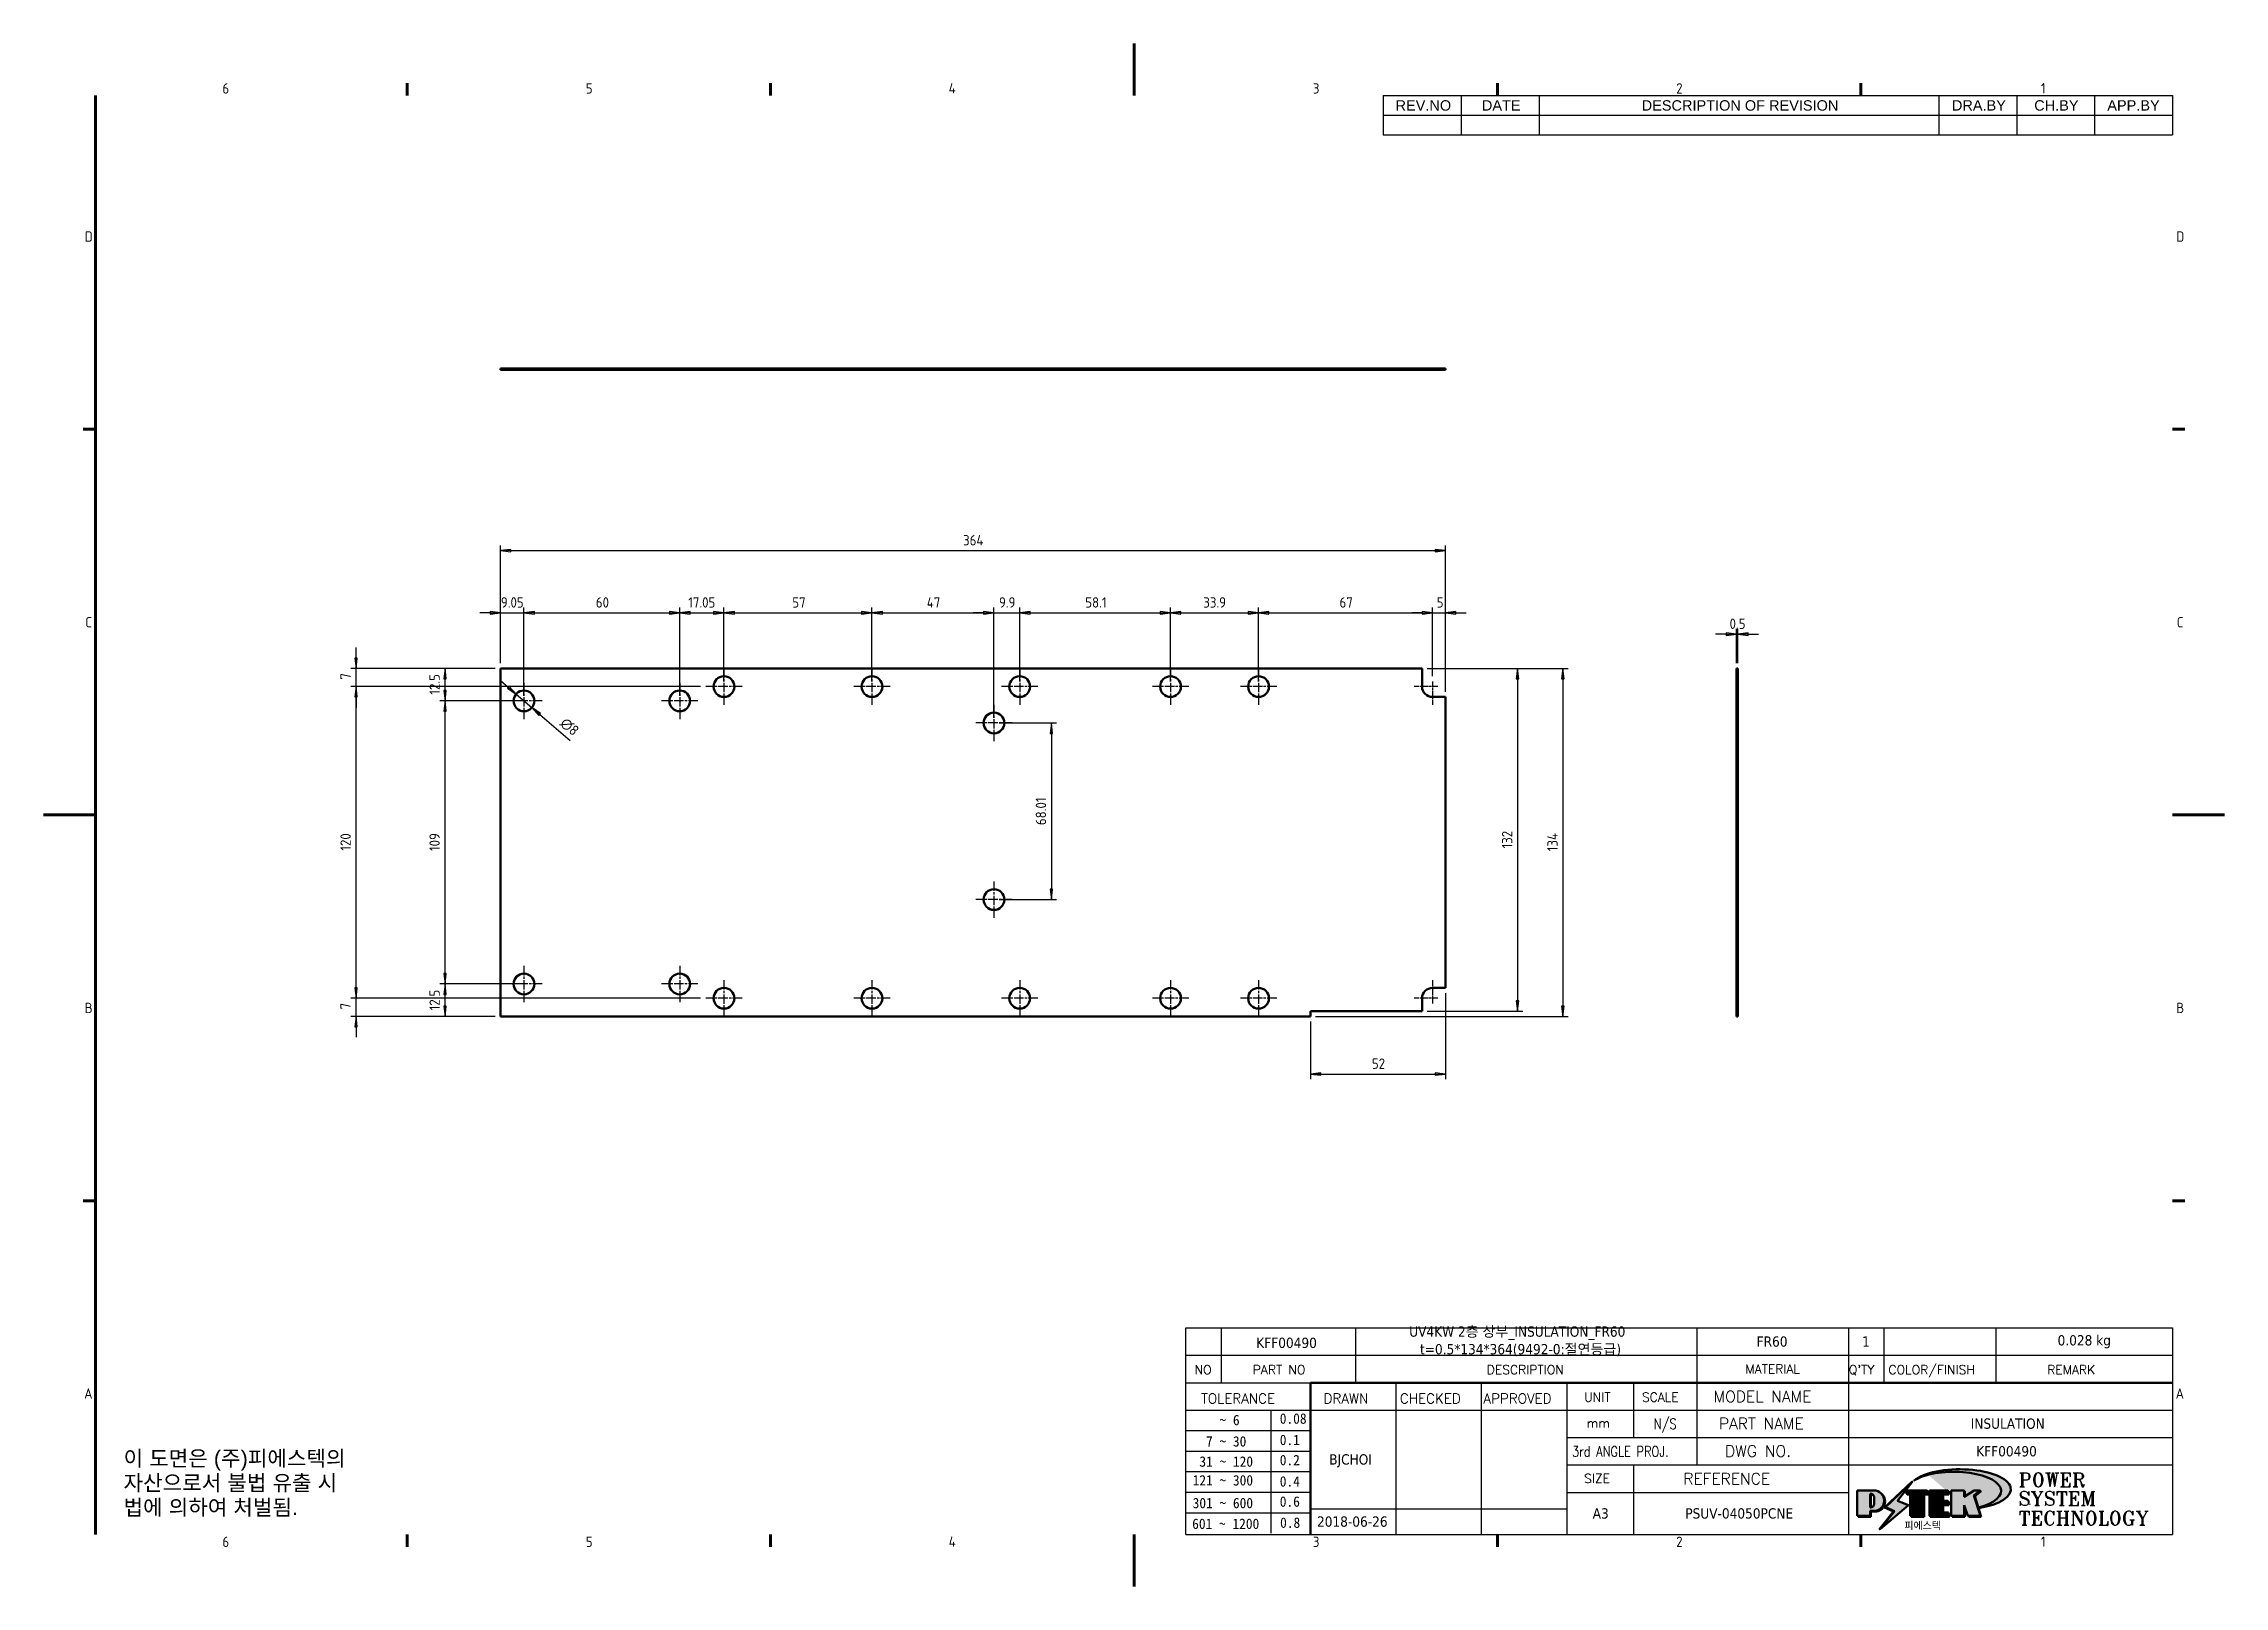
# Model space of a CAD drawing. Header units: millimetres. Extents: x 0 to 840, y 0 to 594.
import ezdxf
from ezdxf.enums import TextEntityAlignment as Align

# ---------------------------------------------------------------- set-up
doc = ezdxf.new("R2010")
doc.units = ezdxf.units.MM
doc.header["$LTSCALE"] = 2
doc.linetypes.add('CHAIN', pattern=[0.35429999999999995, 0.2362, -0.0295, 0.0591, -0.0295])
doc.linetypes.add('DASHED', pattern=[0.2067, 0.1654, -0.0413])
doc.layers.get('0').update_dxf_attribs({"lineweight": 25})
for name, color, linetype, lineweight in [('가려진 것(ISO)', 5, 'DASHED', 35), ('가시적인 것(ISO)', 7, 'Continuous', 50), ('가시적인 좁은 것(ISO)', 1, 'Continuous', 35), ('경계(ISO)', 7, 'Continuous', 70), ('기호(ISO)', 7, 'Continuous', 25), ('제목(ISO)', 5, 'Continuous', 50), ('중심 표식(ISO)', 1, 'Continuous', 25), ('치수(ISO)', 7, 'Continuous', 25), ('해치(ISO)', 1, 'Continuous', 18)]:
    doc.layers.add(name, color=color, linetype=linetype, lineweight=lineweight)
doc.styles.add('HAN_291', font='')
doc.styles.add('HAN_370', font='', dxfattribs={"width": 2})
doc.styles.add('ISO Proportional', font='arial.ttf')
doc.styles.add('ISO ProportionalPSTEK', font='isocp.shx')
doc.styles.add('RC_284', font='ROMANC.shx')
doc.styles.add('RC_287', font='ROMANC.shx')
doc.styles.add('RC_292', font='ROMANC.shx')
doc.styles.add('ROMANT_294', font='romant.shx')
doc.styles.add('주 문자 (JIS)', font='arial.ttf')
doc.styles.add('텍스트 스타일333', font='ROMANC.shx', dxfattribs={"width": 0.800000011920929})
doc.styles.add('텍스트 스타일359', font='tahoma.ttf')
doc.styles.get('HAN_291').set_extended_font_data('GulimChe')
doc.styles.get('HAN_370').set_extended_font_data('GulimChe')
doc.dimstyles.new('PSTEK', dxfattribs={"dimscale": 2, "dimtxt": 2, "dimasz": 2, "dimexe": 1, "dimexo": 1, "dimgap": 1, "dimtad": 1, "dimrnd": 1e-08, "dimdsep": 46, "dimtxsty": 'ISO ProportionalPSTEK', "dimblk": 'Filled-1', "dimcen": 0.09, "dimdle": 10, "dimclrd": 3, "dimclre": 3, "dimclrt": 1, "dimadec": 1, "dimazin": 2, "dimtfac": 1, "dimtmove": 0, "dimatfit": 3, "dimfxl": 0, "dimtolj": 1, "dimlwd": -1, "dimlwe": -1, "dimarcsym": 0})

msp = doc.modelspace()

# ---------------------------------------------------------------- texts
at = {"layer": '기호(ISO)', "color": 7, "insert": (30.78925080976877, 52.31172794478621), "char_height": 6.000000238418579, "width": 102.480276521085, "attachment_point": 1, "line_spacing_factor": 0.9442214965820312, "style": 'ISO Proportional'}
msp.add_mtext('{\\fArial|b0|i0;이 도면은 (주)피에스텍의\\P자산으로서 불법 유출 시 \\P법에 의하여 처벌됨.}', dxfattribs=at)

# ---------------------------------------------------------------- blocks, each defined once
blk = doc.blocks.new('경계 Default Border')
at = {"layer": '경계(ISO)'}
for p, q in [((70, 287.0000076293945), (70, 289.4000053405762)), ((140, 287.0000076293945), (140, 289.4000053405762)), ((280, 287.0000076293945), (280, 289.4000053405762)), ((350, 287.0000076293945), (350, 289.4000053405762)), ((10, 222.7499961853027), (7.599999904632568, 222.7499961853027)), ((410, 222.7499961853027), (412.400016784668, 222.7499961853027)), ((10, 74.25000190734863), (7.599999904632568, 74.25000190734863)), ((410, 74.25000190734863), (412.400016784668, 74.25000190734863)), ((70, 10), (70, 7.599999904632568)), ((140, 10), (140, 7.599999904632568)), ((280, 10), (280, 7.599999904632568)), ((350, 10), (350, 7.599999904632568))]:
    blk.add_line(p, q, dxfattribs=at)
at = {"layer": '경계(ISO)', "flags": 128}
for points in [[(210, 297.0000076293945), (210, 287.0000076293945)], [(10, 10), (10, 287.0000076293945)], [(0, 148.5000038146973), (10, 148.5000038146973)], [(420, 148.5000038146973), (410, 148.5000038146973)], [(210, 0), (210, 10)]]:
    blk.add_lwpolyline(points, dxfattribs=at)
at = {"layer": '경계(ISO)', "color": 1, "char_height": 2.000000029802322, "attachment_point": 7, "style": 'ISO ProportionalPSTEK'}
for s, insert in [('6', (34.42969299337596, 287.3809296778403)), ('5', (104.429692993376, 287.3809296778403)), ('4', (174.3156467487881, 287.4)), ('3', (244.4456930345745, 287.3809296778403)), ('2', (314.418492964537, 287.3809296778403)), ('1', (384.6573774223157, 287.4)), ('D', (7.918846742126641, 258.8559296629392)), ('D', (410.718846771929, 258.8559296629392)), ('C', (8.029692978474793, 184.6059296629392)), ('C', (410.8296930082771, 184.6059296629392)), ('B', (7.918846742126641, 110.3559296629392)), ('B', (410.718846771929, 110.3559296629392)), ('A', (7.809600509898342, 36.12023240455892)), ('A', (410.6096005397006, 36.12023240455892)), ('6', (34.42969299337596, 7.580929648038)), ('5', (104.429692993376, 7.580929648038)), ('4', (174.3156467487881, 7.599999970197677)), ('3', (244.4456930345745, 7.580929648038)), ('2', (314.418492964537, 7.580929648038)), ('1', (384.6573774223157, 7.599999970197677))]:
    blk.add_mtext(s, dxfattribs=dict(at, insert=insert))
blk = doc.blocks.new('제목 블록 PSTEK')
for color, points in [(252, [(317.2195697678507, 17.0593801673321), (322.0326348870767, 21.62682475217465), (322.2781991042243, 21.94392121864296), (317.0471853425802, 16.97985676345368), (318.7512090904202, 16.1899260703855), (316.0018030350395, 12.71868385740789), (316.3356552234328, 13.00206718743325), (318.9235935156908, 16.2694494742633)]), (5, [(321.6183518841322, 17.4193704504104), (319.5281351041078, 18.24969419629727), (322.4505835294948, 22.02344462252142), (317.2195697678507, 17.0593801673321), (318.9235935156908, 16.2694494742633), (316.1741874603099, 12.79820726128571)]), (1, [(324.4839107253602, 19.60711530335299), (325.2419748254881, 19.60711530335299), (325.2419748254881, 20.25857663940324), (321.2266040451076, 20.25857663940324), (321.2266040451076, 19.60711530335299), (321.9846681452406, 19.60711530335299), (321.9846681452406, 15.3430047401139), (324.4839107253602, 15.3430047401139)]), (252, [(321.9846681452406, 19.60711530335299), (321.4042753185749, 19.60711530335299), (321.4042753185749, 19.45905590879572), (321.9846681452406, 19.45905590879572)]), (252, [(324.6615819988275, 19.45905590879572), (325.4196460989604, 19.45905590879572), (325.4196460989604, 20.11051724484596), (325.2419748254881, 20.11051724484596), (325.2419748254881, 19.60711530335299), (324.4839107253602, 19.60711530335299), (324.4839107253602, 15.3430047401139), (322.1623394187076, 15.3430047401139), (322.1623394187076, 15.19494534555726), (324.6615819988275, 15.19494534555726)]), (1, [(329.2277337269622, 20.25857663940324), (325.65654113025, 20.25857663940324), (325.65654113025, 15.3430047401139), (329.3580259941756, 15.3430047401139), (329.3580259941756, 15.9944660761648), (328.1137701654877, 15.9944660761648), (328.1137701654877, 17.56360607323003), (329.2277337269622, 17.56360607323003), (329.2277337269622, 18.25543873810179), (328.1137701654877, 18.25543873810179), (328.1137701654877, 19.60711530335299), (329.2277337269622, 19.60711530335299)]), (252, [(328.2914414389548, 19.45905590879572), (329.4054050004294, 19.45905590879572), (329.4054050004294, 20.11051724484596), (329.2277337269622, 20.11051724484596), (329.2277337269622, 19.60711530335299), (328.1137701654877, 19.60711530335299), (328.1137701654877, 18.25543873810179), (328.2914414389548, 18.25543873810179)]), (252, [(328.2914414389548, 17.41554667867274), (329.4054050004294, 17.41554667867274), (329.4054050004294, 18.10737934354514), (329.2277337269622, 18.10737934354514), (329.2277337269622, 17.56360607323003), (328.1137701654877, 17.56360607323003), (328.1137701654877, 15.9944660761648), (328.2914414389548, 15.9944660761648)]), (1, [(332.3312149849806, 20.25857663940324), (329.8592894925411, 20.25857663940324), (329.8592894925411, 15.3430047401139), (332.3312149849806, 15.3430047401139), (332.3312149849806, 17.4318630164523), (333.0701931098801, 15.3430047401139), (335.4855464857051, 15.3430047401139), (334.2514536401189, 19.30614745124769), (335.4379594596742, 20.25857663940324), (334.3071782107978, 20.25857663940324), (332.3312149849806, 18.99741471888304)]), (252, [(332.5088862584528, 16.92964231796647), (332.3312149849806, 17.43186301645164), (332.3312149849806, 15.3430047401139), (330.0369607660135, 15.3430047401139), (330.0369607660135, 15.19494534555726), (332.5088862584528, 15.19494534555726)]), (252, [(332.5088862584528, 20.1105172448466), (332.3312149849806, 20.1105172448466), (332.3312149849806, 18.99741471888368), (332.5088862584528, 19.11081371413894)]), (252, [(335.6156307331414, 20.11051724484596), (335.2535118015555, 20.11051724484596), (334.2514536401189, 19.30614745124769), (335.4855464857051, 15.3430047401139), (333.1954852176545, 15.3430047401139), (333.2478643833523, 15.19494534555726), (335.6632177591723, 15.19494534555726), (334.4291249135862, 19.15808805669106)]), (252, [(329.5356972676428, 15.8464066816075), (329.3580259941756, 15.8464066816075), (329.3580259941756, 15.3430047401139), (325.8342124037171, 15.3430047401139), (325.8342124037171, 15.19494534555726), (329.5356972676428, 15.19494534555726)])]:
    blk.add_hatch(color=color).paths.add_polyline_path(points)
h = blk.add_hatch(color=1)
edge = h.paths.add_edge_path(flags=0)
edge.add_line((314.2242174273352, 19.60711530335299), (314.2242174273352, 17.00126995915134))
edge.add_line((314.2242174273352, 17.00126995915134), (314.3485873187598, 17.00126995915134))
edge.add_arc((314.3485873187598, 17.6527312952023), 0.6514613360509371, 270, 360)
edge.add_line((315.0000486548106, 17.6527312952023), (315.0000486548106, 18.95565396730211))
edge.add_arc((314.3485873187598, 18.95565396730212), 0.6514613360508712, 0, 90)
edge.add_line((314.3485873187598, 19.60711530335299), (314.2242174273352, 19.60711530335299))
edge = h.paths.add_edge_path()
edge.add_arc((314.9847713324306, 18.28938669179658), 1.969189947606664, 269.9999999999959, 450)
edge.add_line((314.9847713324306, 20.25857663940318), (311.7664314776902, 20.25857663940324))
edge.add_line((311.7664314776902, 20.25857663940324), (311.7664314776902, 15.3430047401139))
edge.add_line((311.7664314776902, 15.3430047401139), (314.2242174273352, 15.3430047401139))
edge.add_line((314.2242174273352, 15.3430047401139), (314.2242174273352, 16.32019674418991))
edge.add_line((314.2242174273352, 16.32019674418991), (314.9847713324307, 16.32019674418991))
h = blk.add_hatch(color=252)
edge = h.paths.add_edge_path()
edge.add_arc((314.9847713324309, 18.28938669179657), 1.969189947606666, 270, 406.8278729790604)
edge.add_arc((315.1624426058984, 18.1413272972396), 1.969189947606962, -90, 53.560984836317004, ccw=False)
edge.add_line((315.1624426058984, 16.17213734963263), (314.4018887008024, 16.17213734963263))
edge.add_line((314.4018887008024, 16.17213734963263), (314.4018887008024, 15.19494534555726))
edge.add_line((314.4018887008024, 15.19494534555726), (311.9441027511573, 15.19494534555726))
edge.add_line((311.9441027511573, 15.19494534555726), (311.9441027511573, 15.3430047401139))
edge.add_line((311.9441027511573, 15.3430047401139), (314.2242174273352, 15.3430047401139))
edge.add_line((314.2242174273352, 15.3430047401139), (314.2242174273352, 16.32019674418991))
edge.add_line((314.2242174273352, 16.32019674418991), (314.9847713324309, 16.32019674418991))
h = blk.add_hatch(color=252)
edge = h.paths.add_edge_path()
edge.add_line((314.4018887008024, 19.45905590879572), (314.5262585922315, 19.45905590879572))
edge.add_arc((314.5262585922314, 18.80759457274939), 0.6514613360463194, 60.4189348879147, 90.00000000000318, ccw=False)
edge.add_arc((314.3485873187602, 18.95565396730057), 0.6514613360524251, 39.96992292766206, 90.00000000009999)
edge.add_line((314.3485873187591, 19.60711530335307), (314.2242174273352, 19.60711530335298))
edge.add_line((314.2242174273352, 19.60711530335299), (314.2242174273352, 17.00126995915134))
edge.add_line((314.2242174273352, 17.00126995915134), (314.3485873187591, 17.00126995915134))
edge.add_arc((314.3485873187568, 17.652731295233), 0.6514613360816299, 270.0000000002, 274.6930825552478)
edge.add_line((314.4018887008024, 17.0034541317032), (314.4018887008024, 19.45905590879572))
at = {"layer": '해치(ISO)'}
h = blk.add_hatch(color=140, dxfattribs=at)
edge = h.paths.add_edge_path()
edge.add_ellipse((330.3660919371412, 20.15576403068321), major_axis=(9.100907360794343, 0), ratio=0.4069904968023172, start_angle=301.3098473703837, end_angle=507.7436900681698)
edge.add_ellipse((331.5340919371412, 20.4634168429492), major_axis=(-9.82350664112931, 0), ratio=0.3942600559756514, start_angle=111.51207141178469, end_angle=334.47025347086895, ccw=False)
edge.add_line((335.1363447531188, 16.8601935978785), (335.0955236905705, 16.99119398620872))
at = {"color": 180}
for p, q in [((182.475792979055, 11.79100474011392), (182.4757929790549, 51.56524660363496)), ((182.4757929790549, 51.56524660363496), (372.4757929537551, 51.56524660363496)), ((189.2651435055721, 51.56524660363496), (189.2651435055722, 41.00524660363494)), ((215.2152739891528, 41.00524660363494), (215.2152739891528, 51.56524660363496)), ((280.8758854511282, 51.56524660363496), (280.8758854511282, 41.00524660363494)), ((310.0881549537552, 51.56524660363496), (310.0881549537553, 41.00524660363494)), ((316.9044520275131, 51.56524660363496), (316.9044520275127, 41.00524660363494)), ((338.4566026226726, 51.56524660363496), (338.4566026226727, 41.00524660363494)), ((372.4757929537551, 51.56524660363496), (372.4757929537551, 11.79100474011389)), ((182.475792979055, 46.2852466036349), (372.4757929537551, 46.28524660363492)), ((182.475792979055, 41.00524660363493), (206.451475290024, 41.00524660363493)), ((222.9401812389276, 11.79100474011392), (222.9401812389276, 41.00524660363494)), ((239.4288871878316, 11.79100474011392), (239.4288871878316, 41.00524660363494)), ((255.9175931367356, 11.79100474011392), (255.9175931367356, 41.00524660363494)), ((268.6918866058747, 41.00524660363494), (268.6918866058747, 30.44524660363498)), ((280.8758854511282, 41.00524660363494), (280.8758854511282, 25.16524660363502)), ((310.088154953755, 41.00524660363494), (310.088154953755, 11.79100474011392)), ((182.475792979055, 35.72524660363497), (206.451475290024, 35.72524660363497)), ((198.8621818849491, 12.02524660363491), (198.8621818849491, 35.72524660363497)), ((206.451475290024, 35.72524660363497), (372.4757929537551, 35.72524660363497)), ((182.475792979055, 31.77524660363492), (206.451475290024, 31.77524660363492)), ((255.917593136736, 30.44524660363498), (372.4757929537552, 30.44524660363501)), ((182.475792979055, 27.82524660363487), (206.451475290024, 27.82524660363487)), ((182.475792979055, 23.87524660363505), (206.451475290024, 23.87524660363505)), ((255.9175931367359, 25.16524660363502), (372.4757929537552, 25.165246603635)), ((268.6918866058744, 25.16524660363502), (268.6918866058744, 11.79100474011392)), ((182.475792979055, 19.92524660363478), (206.451475290024, 19.92524660363478)), ((255.9175931367359, 19.88524660363481), (310.0881549537553, 19.88524660363481)), ((182.475792979055, 15.97524660363496), (206.451475290024, 15.97524660363496)), ((206.451475290024, 16.74100474011396), (255.9175931367359, 16.74100474011396)), ((182.475792979055, 11.79100474011392), (372.4757929537551, 11.79100474011389))]:
    blk.add_line(p, q, dxfattribs=at)
at = {"color": 7, "linetype": 'Continuous', "lineweight": 25}
blk.add_line((182.4771903250938, 46.27967054998719), (231.7273669611342, 46.27967054998717), dxfattribs=at)
at = {"color": 7, "lineweight": 50}
for p, q in [((206.4514752900237, 11.79100474011392), (206.4514752900237, 41.00524660363494)), ((206.451475290024, 41.00524660363494), (372.4757929537551, 41.00524660363496))]:
    blk.add_line(p, q, dxfattribs=at)
at = {"color": 7}
for p, q in [((322.2781991042243, 21.94392121864296), (317.0471853425802, 16.97985676345368)), ((322.4505835294948, 22.02344462252142), (317.2195697678507, 17.0593801673321)), ((317.2195697678507, 17.0593801673321), (322.0326348870767, 21.62682475217465)), ((319.5281351041078, 18.24969419629727), (322.4505835294948, 22.02344462252142)), ((322.0326348870767, 21.62682475217465), (322.2781991042243, 21.94392121864296)), ((311.7664314776902, 20.25900474011391), (311.7664314776902, 15.34300474011391)), ((314.9847713324309, 20.25857663940324), (311.7664314776902, 20.25857663940324)), ((314.9847713324309, 20.25857663940324), (311.7664314776902, 20.25857663940324)), ((311.7664314776902, 20.25857663940324), (311.7664314776902, 15.3430047401139)), ((314.2242174273352, 17.00126995915134), (314.2242174273352, 19.60711530335299)), ((314.2242174273352, 19.60711530335299), (314.3485873187591, 19.60711530335299)), ((314.3485873187591, 19.60711530335299), (314.2242174273352, 19.60711530335299)), ((314.2242174273352, 19.60711530335299), (314.2242174273352, 17.00126995915134)), ((314.2242174273352, 17.00126995915134), (314.2242174273352, 19.60711530335299)), ((314.2242174273352, 19.60711530335299), (314.3485873187591, 19.60711530335299)), ((314.3485873187591, 17.00126995915134), (314.2242174273352, 17.00126995915134)), ((314.2242174273352, 17.00126995915134), (314.3485873187591, 17.00126995915134)), ((314.3485873187591, 17.00126995915134), (314.2242174273352, 17.00126995915134)), ((314.4018887008024, 19.45905590879572), (314.5262585922314, 19.45905590879572)), ((314.4018887008024, 17.0034541317032), (314.4018887008024, 19.45905590879572)), ((315.0000486548106, 18.95565396730275), (315.0000486548106, 17.65273129520161)), ((315.0000486548106, 18.95565396730275), (315.0000486548106, 17.65273129520161)), ((316.1741874603099, 12.79820726128571), (321.6183518841322, 17.4193704504104)), ((317.0471853425802, 16.97985676345368), (318.7512090904202, 16.1899260703855)), ((318.9235935156908, 16.2694494742633), (317.2195697678507, 17.0593801673321)), ((317.2195697678507, 17.0593801673321), (318.9235935156908, 16.2694494742633)), ((321.6183518841322, 17.4193704504104), (319.5281351041078, 18.24969419629727)), ((325.2419748254881, 20.25857663940324), (321.2266040451076, 20.25857663940324)), ((321.2266040451076, 20.25857663940324), (321.2266040451076, 19.60711530335299)), ((325.2419748254881, 20.25857663940324), (321.2266040451076, 20.25857663940324)), ((321.2266040451076, 20.25857663940324), (321.2266040451076, 19.60711530335299)), ((321.2266040451076, 19.60711530335299), (321.9846681452406, 19.60711530335299)), ((321.2266040451076, 19.60711530335299), (321.9846681452406, 19.60711530335299)), ((321.4042753185749, 19.60711530335299), (321.4042753185749, 19.45905590879572)), ((321.9846681452406, 19.60711530335299), (321.4042753185749, 19.60711530335299)), ((321.4042753185749, 19.45905590879572), (321.9846681452406, 19.45905590879572)), ((321.9846681452406, 19.60711530335299), (321.9846681452406, 15.3430047401139)), ((321.9846681452406, 19.45905590879572), (321.9846681452406, 19.60711530335299)), ((321.9846681452406, 19.60711530335299), (321.9846681452406, 15.3430047401139)), ((324.4839107253602, 19.60711530335299), (325.2419748254881, 19.60711530335299)), ((324.4839107253602, 15.3430047401139), (324.4839107253602, 19.60711530335299)), ((325.2419748254881, 19.60711530335299), (324.4839107253602, 19.60711530335299)), ((324.4839107253602, 19.60711530335299), (324.4839107253602, 15.3430047401139)), ((324.4839107253602, 19.60711530335299), (325.2419748254881, 19.60711530335299)), ((324.4839107253602, 15.3430047401139), (324.4839107253602, 19.60711530335299)), ((324.6615819988275, 19.45905590879572), (325.4196460989604, 19.45905590879572)), ((324.6615819988275, 15.19494534555726), (324.6615819988275, 19.45905590879572)), ((325.2419748254881, 19.60711530335299), (325.2419748254881, 20.25857663940324)), ((325.2419748254881, 19.60711530335299), (325.2419748254881, 20.25857663940324)), ((325.4196460989604, 20.11051724484596), (325.2419748254881, 20.11051724484596)), ((325.2419748254881, 20.11051724484596), (325.2419748254881, 19.60711530335299)), ((325.4196460989604, 19.45905590879572), (325.4196460989604, 20.11051724484596)), ((329.2277337269622, 20.25857663940324), (325.65654113025, 20.25857663940324)), ((325.65654113025, 20.25857663940324), (325.65654113025, 15.3430047401139)), ((325.65654113025, 20.25857663940324), (325.65654113025, 15.3430047401139)), ((329.2277337269622, 20.25857663940324), (325.65654113025, 20.25857663940324)), ((328.1137701654877, 18.25543873810179), (328.1137701654877, 19.60711530335299)), ((328.1137701654877, 19.60711530335299), (329.2277337269622, 19.60711530335299)), ((329.2277337269622, 19.60711530335299), (328.1137701654877, 19.60711530335299)), ((328.1137701654877, 19.60711530335299), (328.1137701654877, 18.25543873810179)), ((328.1137701654877, 18.25543873810179), (328.1137701654877, 19.60711530335299)), ((328.1137701654877, 19.60711530335299), (329.2277337269622, 19.60711530335299)), ((329.2277337269622, 18.25543873810179), (328.1137701654877, 18.25543873810179)), ((328.1137701654877, 18.25543873810179), (328.2914414389548, 18.25543873810179)), ((329.2277337269622, 18.25543873810179), (328.1137701654877, 18.25543873810179)), ((328.1137701654877, 17.56360607323003), (329.2277337269622, 17.56360607323003)), ((328.1137701654877, 15.9944660761648), (328.1137701654877, 17.56360607323003)), ((329.2277337269622, 17.56360607323003), (328.1137701654877, 17.56360607323003)), ((328.1137701654877, 17.56360607323003), (328.1137701654877, 15.9944660761648)), ((328.1137701654877, 17.56360607323003), (329.2277337269622, 17.56360607323003)), ((328.1137701654877, 15.9944660761648), (328.1137701654877, 17.56360607323003)), ((328.2914414389548, 18.25543873810179), (328.2914414389548, 19.45905590879572)), ((328.2914414389548, 19.45905590879572), (329.4054050004294, 19.45905590879572)), ((328.2914414389548, 15.9944660761648), (328.2914414389548, 17.41554667867274)), ((328.2914414389548, 17.41554667867274), (329.4054050004294, 17.41554667867274)), ((329.2277337269622, 19.60711530335299), (329.2277337269622, 20.25857663940324)), ((329.2277337269622, 19.60711530335299), (329.2277337269622, 20.25857663940324)), ((329.4054050004294, 20.11051724484596), (329.2277337269622, 20.11051724484596)), ((329.2277337269622, 20.11051724484596), (329.2277337269622, 19.60711530335299)), ((329.2277337269622, 17.56360607323003), (329.2277337269622, 18.25543873810179)), ((329.2277337269622, 17.56360607323003), (329.2277337269622, 18.25543873810179)), ((329.4054050004294, 18.10737934354514), (329.2277337269622, 18.10737934354514)), ((329.2277337269622, 18.10737934354514), (329.2277337269622, 17.56360607323003)), ((329.4054050004294, 19.45905590879572), (329.4054050004294, 20.11051724484596)), ((329.4054050004294, 17.41554667867274), (329.4054050004294, 18.10737934354514)), ((332.3312149849806, 20.25857663940324), (329.8592894925411, 20.25857663940324)), ((329.8592894925411, 20.25857663940324), (329.8592894925411, 15.3430047401139)), ((329.8592894925411, 20.25857663940324), (329.8592894925411, 15.3430047401139)), ((332.3312149849806, 20.25857663940324), (329.8592894925411, 20.25857663940324)), ((334.3071782107978, 20.25857663940324), (332.3312149849806, 18.99741471888304)), ((332.3312149849806, 18.99741471888304), (332.3312149849806, 20.25857663940324)), ((334.3071782107978, 20.25857663940324), (332.3312149849806, 18.99741471888304)), ((332.3312149849806, 18.99741471888304), (332.3312149849806, 20.25857663940324)), ((332.5088862584528, 20.1105172448466), (332.3312149849806, 20.1105172448466)), ((332.3312149849806, 20.1105172448466), (332.3312149849806, 18.99741471888368)), ((332.3312149849806, 18.99741471888368), (332.5088862584528, 19.11081371413894)), ((332.3312149849806, 17.4318630164523), (333.0701931098801, 15.3430047401139)), ((332.3312149849806, 15.3430047401139), (332.3312149849806, 17.4318630164523)), ((332.5088862584528, 16.92964231796647), (332.3312149849806, 17.43186301645164)), ((332.3312149849806, 17.43186301645164), (332.3312149849806, 15.3430047401139)), ((332.3312149849806, 17.4318630164523), (333.0701931098801, 15.3430047401139)), ((332.3312149849806, 15.3430047401139), (332.3312149849806, 17.4318630164523)), ((332.5088862584528, 19.11081371413894), (332.5088862584528, 20.1105172448466)), ((332.5088862584528, 15.19494534555726), (332.5088862584528, 16.92964231796647)), ((334.2514536401189, 19.30614745124769), (335.4379594596742, 20.25857663940324)), ((334.2514536401189, 19.30614745124769), (335.4379594596742, 20.25857663940324)), ((335.2535118015555, 20.11051724484596), (334.2514536401189, 19.30614745124769)), ((335.4855464857051, 15.3430047401139), (334.2514536401189, 19.30614745124769)), ((334.2514536401189, 19.30614745124769), (335.4855464857051, 15.3430047401139)), ((335.4855464857051, 15.3430047401139), (334.2514536401189, 19.30614745124769)), ((335.4379594596742, 20.25857663940324), (334.3071782107978, 20.25857663940324)), ((335.4379594596742, 20.25857663940324), (334.3071782107978, 20.25857663940324)), ((334.4291249135862, 19.15808805669104), (335.6156307331414, 20.11051724484596)), ((335.6632177591723, 15.19494534555726), (334.4291249135862, 19.15808805669104)), ((335.6156307331414, 20.11051724484596), (335.2535118015555, 20.11051724484596)), ((345.0447381189468, 17.50375595811051), (344.9867755289346, 17.689895936919)), ((311.7664314776902, 15.3430047401139), (314.2242174273352, 15.3430047401139)), ((311.7664314776902, 15.3430047401139), (314.2242174273352, 15.3430047401139)), ((314.2242174273352, 15.3430047401139), (311.9441027511573, 15.3430047401139)), ((311.9441027511573, 15.3430047401139), (311.9441027511573, 15.19494534555726)), ((311.9441027511573, 15.19494534555726), (314.4018887008024, 15.19494534555726)), ((314.2242174273352, 16.32019674418991), (314.9847713324309, 16.32019674418991)), ((314.2242174273352, 15.3430047401139), (314.2242174273352, 16.32019674418991)), ((314.9847713324309, 16.32019674418991), (314.2242174273352, 16.32019674418991)), ((314.2242174273352, 16.32019674418991), (314.2242174273352, 15.3430047401139)), ((314.2242174273352, 16.32019674418991), (314.9847713324309, 16.32019674418991)), ((314.2242174273352, 15.3430047401139), (314.2242174273352, 16.32019674418991)), ((314.4018887008024, 16.17213734963263), (315.162442605898, 16.17213734963263)), ((314.4018887008024, 15.19494534555726), (314.4018887008024, 16.17213734963263)), ((318.7512090904202, 16.1899260703855), (316.0018030350395, 12.71868385740789)), ((316.0018030350395, 12.71868385740789), (316.3356552234328, 13.00206718743325)), ((318.9235935156908, 16.2694494742633), (316.1741874603099, 12.79820726128571)), ((316.3356552234328, 13.00206718743325), (318.9235935156908, 16.2694494742633)), ((321.9846681452406, 15.3430047401139), (324.4839107253602, 15.3430047401139)), ((321.9846681452406, 15.3430047401139), (324.4839107253602, 15.3430047401139)), ((324.4839107253602, 15.3430047401139), (322.1623394187076, 15.3430047401139)), ((322.1623394187076, 15.3430047401139), (322.1623394187076, 15.19494534555726)), ((322.1623394187076, 15.19494534555726), (324.6615819988275, 15.19494534555726)), ((325.65654113025, 15.3430047401139), (329.3580259941756, 15.3430047401139)), ((325.65654113025, 15.3430047401139), (329.3580259941756, 15.3430047401139)), ((329.3580259941756, 15.3430047401139), (325.8342124037171, 15.3430047401139)), ((325.8342124037171, 15.3430047401139), (325.8342124037171, 15.19494534555726)), ((325.8342124037171, 15.19494534555726), (329.5356972676428, 15.19494534555726)), ((329.3580259941756, 15.9944660761648), (328.1137701654877, 15.9944660761648)), ((328.1137701654877, 15.9944660761648), (328.2914414389548, 15.9944660761648)), ((329.3580259941756, 15.9944660761648), (328.1137701654877, 15.9944660761648)), ((329.3580259941756, 15.3430047401139), (329.3580259941756, 15.9944660761648)), ((329.3580259941756, 15.3430047401139), (329.3580259941756, 15.9944660761648)), ((329.5356972676428, 15.8464066816075), (329.3580259941756, 15.8464066816075)), ((329.3580259941756, 15.8464066816075), (329.3580259941756, 15.3430047401139)), ((329.5356972676428, 15.19494534555726), (329.5356972676428, 15.8464066816075)), ((329.8592894925411, 15.3430047401139), (332.3312149849806, 15.3430047401139)), ((329.8592894925411, 15.3430047401139), (332.3312149849806, 15.3430047401139)), ((332.3312149849806, 15.3430047401139), (330.0369607660135, 15.3430047401139)), ((330.0369607660135, 15.3430047401139), (330.0369607660135, 15.19494534555726)), ((330.0369607660135, 15.19494534555726), (332.5088862584528, 15.19494534555726)), ((333.0701931098801, 15.3430047401139), (335.4855464857051, 15.3430047401139)), ((333.0701931098801, 15.3430047401139), (335.4855464857051, 15.3430047401139)), ((335.4855464857051, 15.3430047401139), (333.1954852176545, 15.3430047401139)), ((333.1954852176545, 15.3430047401139), (333.2478643833523, 15.19494534555726)), ((333.2478643833523, 15.19494534555726), (335.6632177591723, 15.19494534555726))]:
    blk.add_line(p, q, dxfattribs=at)
at = {"color": 5}
for p, q in [((322.4505835294948, 22.02344462252142), (317.2195697678507, 17.0593801673321)), ((319.5281351041078, 18.24969419629727), (322.4505835294948, 22.02344462252142)), ((316.1741874603099, 12.79820726128571), (321.6183518841322, 17.4193704504104)), ((317.2195697678507, 17.0593801673321), (318.9235935156908, 16.2694494742633)), ((321.6183518841322, 17.4193704504104), (319.5281351041078, 18.24969419629727)), ((318.9235935156908, 16.2694494742633), (316.1741874603099, 12.79820726128571))]:
    blk.add_line(p, q, dxfattribs=at)
at = {"color": 1}
for p, q in [((314.9847713324309, 20.25857663940324), (311.7664314776902, 20.25857663940324)), ((311.7664314776902, 20.25857663940324), (311.7664314776902, 15.3430047401139)), ((314.2242174273352, 17.00126995915134), (314.2242174273352, 19.60711530335299)), ((314.2242174273352, 19.60711530335299), (314.3485873187591, 19.60711530335299)), ((314.3485873187591, 17.00126995915134), (314.2242174273352, 17.00126995915134)), ((315.0000486548106, 18.95565396730275), (315.0000486548106, 17.65273129520161)), ((325.2419748254881, 20.25857663940324), (321.2266040451076, 20.25857663940324)), ((321.2266040451076, 20.25857663940324), (321.2266040451076, 19.60711530335299)), ((321.2266040451076, 19.60711530335299), (321.9846681452406, 19.60711530335299)), ((321.9846681452406, 19.60711530335299), (321.9846681452406, 15.3430047401139)), ((324.4839107253602, 19.60711530335299), (325.2419748254881, 19.60711530335299)), ((324.4839107253602, 15.3430047401139), (324.4839107253602, 19.60711530335299)), ((325.2419748254881, 19.60711530335299), (325.2419748254881, 20.25857663940324)), ((329.2277337269622, 20.25857663940324), (325.65654113025, 20.25857663940324)), ((325.65654113025, 20.25857663940324), (325.65654113025, 15.3430047401139)), ((328.1137701654877, 18.25543873810179), (328.1137701654877, 19.60711530335299)), ((328.1137701654877, 19.60711530335299), (329.2277337269622, 19.60711530335299)), ((329.2277337269622, 18.25543873810179), (328.1137701654877, 18.25543873810179)), ((328.1137701654877, 17.56360607323003), (329.2277337269622, 17.56360607323003)), ((328.1137701654877, 15.9944660761648), (328.1137701654877, 17.56360607323003)), ((329.2277337269622, 19.60711530335299), (329.2277337269622, 20.25857663940324)), ((329.2277337269622, 17.56360607323003), (329.2277337269622, 18.25543873810179)), ((332.3312149849806, 20.25857663940324), (329.8592894925411, 20.25857663940324)), ((329.8592894925411, 20.25857663940324), (329.8592894925411, 15.3430047401139)), ((334.3071782107978, 20.25857663940324), (332.3312149849806, 18.99741471888304)), ((332.3312149849806, 18.99741471888304), (332.3312149849806, 20.25857663940324)), ((332.3312149849806, 17.4318630164523), (333.0701931098801, 15.3430047401139)), ((332.3312149849806, 15.3430047401139), (332.3312149849806, 17.4318630164523)), ((334.2514536401189, 19.30614745124769), (335.4379594596742, 20.25857663940324)), ((335.4855464857051, 15.3430047401139), (334.2514536401189, 19.30614745124769)), ((335.4379594596742, 20.25857663940324), (334.3071782107978, 20.25857663940324)), ((311.7664314776902, 15.3430047401139), (314.2242174273352, 15.3430047401139)), ((314.2242174273352, 16.32019674418991), (314.9847713324309, 16.32019674418991)), ((314.2242174273352, 15.3430047401139), (314.2242174273352, 16.32019674418991)), ((321.9846681452406, 15.3430047401139), (324.4839107253602, 15.3430047401139)), ((325.65654113025, 15.3430047401139), (329.3580259941756, 15.3430047401139)), ((329.3580259941756, 15.9944660761648), (328.1137701654877, 15.9944660761648)), ((329.3580259941756, 15.3430047401139), (329.3580259941756, 15.9944660761648)), ((329.8592894925411, 15.3430047401139), (332.3312149849806, 15.3430047401139)), ((333.0701931098801, 15.3430047401139), (335.4855464857051, 15.3430047401139))]:
    blk.add_line(p, q, dxfattribs=at)
at = {"color": 7}
for centre, radius, start, end in [((314.3485873187598, 18.95565396730211), 0.6514613360508712, 0, 90), ((314.3485873187602, 18.95565396730057), 0.6514613360524251, 39.96992292766117, 90), ((314.3485873187598, 18.95565396730212), 0.6514613360508712, 0, 90), ((314.3485873187597, 17.65273129520228), 0.6514613360509381, 270, 0), ((314.3485873187598, 17.6527312952023), 0.6514613360509381, 270, 0), ((314.3485873187568, 17.652731295233), 0.6514613360816299, 270, 274.6930825552478), ((314.5262585922314, 18.80759457274939), 0.6514613360463193, 60.41893488791137, 90), ((314.9847713324309, 18.28938669179658), 1.969189947606665, 270, 90), ((314.9847713324309, 18.28938669179658), 1.969189947606665, 270, 90), ((314.9847713324307, 18.2893866917965), 1.969189947606594, 270, 46.82787297909833), ((315.1624426058984, 18.1413272972396), 1.969189947606961, 270, 53.56098483636067)]:
    blk.add_arc(centre, radius, start, end, dxfattribs=at)
at = {"color": 1}
for centre, radius, start, end in [((314.3485873187598, 18.95565396730211), 0.6514613360508712, 0, 90), ((314.3485873187598, 17.6527312952023), 0.6514613360509381, 270, 0), ((314.9847713324309, 18.28938669179657), 1.969189947606665, 270, 90)]:
    blk.add_arc(centre, radius, start, end, dxfattribs=at)
at = {"layer": '제목(ISO)'}
for p, q in [((322.2781991042243, 21.94392121864296), (317.0471853425802, 16.97985676345368)), ((322.4505835294948, 22.02344462252142), (317.2195697678507, 17.0593801673321)), ((317.2195697678507, 17.0593801673321), (322.0326348870767, 21.62682475217465)), ((319.5281351041078, 18.24969419629727), (322.4505835294948, 22.02344462252142)), ((322.0326348870767, 21.62682475217465), (322.2781991042243, 21.94392121864296)), ((314.9847713324306, 20.25857663940324), (311.7664314776902, 20.25857663940324)), ((311.7664314776902, 20.25857663940324), (311.7664314776902, 15.3430047401139)), ((314.2242174273352, 17.00126995915134), (314.2242174273352, 19.60711530335299)), ((314.2242174273352, 19.60711530335299), (314.3485873187598, 19.60711530335299)), ((314.3485873187591, 19.60711530335299), (314.2242174273352, 19.60711530335299)), ((314.2242174273352, 19.60711530335299), (314.2242174273352, 17.00126995915134)), ((314.3485873187598, 17.00126995915134), (314.2242174273352, 17.00126995915134)), ((314.2242174273352, 17.00126995915134), (314.3485873187591, 17.00126995915134)), ((314.4018887008024, 19.45905590879572), (314.5262585922314, 19.45905590879572)), ((314.4018887008024, 17.0034541317032), (314.4018887008024, 19.45905590879572)), ((315.0000486548106, 18.95565396730211), (315.0000486548106, 17.6527312952023)), ((316.1741874603099, 12.79820726128571), (321.6183518841322, 17.4193704504104)), ((317.0471853425802, 16.97985676345368), (318.7512090904202, 16.1899260703855)), ((317.2195697678507, 17.0593801673321), (318.9235935156908, 16.2694494742633)), ((318.9235935156908, 16.2694494742633), (317.2195697678507, 17.0593801673321)), ((321.6183518841322, 17.4193704504104), (319.5281351041078, 18.24969419629727)), ((325.2419748254881, 20.25857663940324), (321.2266040451076, 20.25857663940324)), ((321.2266040451076, 20.25857663940324), (321.2266040451076, 19.60711530335299)), ((321.2266040451076, 19.60711530335299), (321.9846681452406, 19.60711530335299)), ((321.9846681452406, 19.60711530335299), (321.4042753185749, 19.60711530335299)), ((321.4042753185749, 19.60711530335299), (321.4042753185749, 19.45905590879572)), ((321.4042753185749, 19.45905590879572), (321.9846681452406, 19.45905590879572)), ((321.9846681452406, 19.60711530335299), (321.9846681452406, 15.3430047401139)), ((321.9846681452406, 19.45905590879572), (321.9846681452406, 19.60711530335299)), ((324.4839107253602, 19.60711530335299), (325.2419748254881, 19.60711530335299)), ((324.4839107253602, 15.3430047401139), (324.4839107253602, 19.60711530335299)), ((325.2419748254881, 19.60711530335299), (324.4839107253602, 19.60711530335299)), ((324.4839107253602, 19.60711530335299), (324.4839107253602, 15.3430047401139)), ((324.6615819988275, 19.45905590879572), (325.4196460989604, 19.45905590879572)), ((324.6615819988275, 15.19494534555726), (324.6615819988275, 19.45905590879572)), ((325.2419748254881, 19.60711530335299), (325.2419748254881, 20.25857663940324)), ((325.4196460989604, 20.11051724484596), (325.2419748254881, 20.11051724484596)), ((325.2419748254881, 20.11051724484596), (325.2419748254881, 19.60711530335299)), ((325.4196460989604, 19.45905590879572), (325.4196460989604, 20.11051724484596)), ((329.2277337269622, 20.25857663940324), (325.65654113025, 20.25857663940324)), ((325.65654113025, 20.25857663940324), (325.65654113025, 15.3430047401139)), ((328.1137701654877, 18.25543873810179), (328.1137701654877, 19.60711530335299)), ((328.1137701654877, 19.60711530335299), (329.2277337269622, 19.60711530335299)), ((329.2277337269622, 19.60711530335299), (328.1137701654877, 19.60711530335299)), ((328.1137701654877, 19.60711530335299), (328.1137701654877, 18.25543873810179)), ((329.2277337269622, 18.25543873810179), (328.1137701654877, 18.25543873810179)), ((328.1137701654877, 18.25543873810179), (328.2914414389548, 18.25543873810179)), ((328.1137701654877, 15.9944660761648), (328.1137701654877, 17.56360607323003)), ((328.1137701654877, 17.56360607323003), (329.2277337269622, 17.56360607323003)), ((329.2277337269622, 17.56360607323003), (328.1137701654877, 17.56360607323003)), ((328.1137701654877, 17.56360607323003), (328.1137701654877, 15.9944660761648)), ((328.2914414389548, 19.45905590879572), (329.4054050004294, 19.45905590879572)), ((328.2914414389548, 18.25543873810179), (328.2914414389548, 19.45905590879572)), ((328.2914414389548, 17.41554667867274), (329.4054050004294, 17.41554667867274)), ((328.2914414389548, 15.9944660761648), (328.2914414389548, 17.41554667867274)), ((329.2277337269622, 19.60711530335299), (329.2277337269622, 20.25857663940324)), ((329.4054050004294, 20.11051724484596), (329.2277337269622, 20.11051724484596)), ((329.2277337269622, 20.11051724484596), (329.2277337269622, 19.60711530335299)), ((329.2277337269622, 17.56360607323003), (329.2277337269622, 18.25543873810179)), ((329.4054050004294, 18.10737934354514), (329.2277337269622, 18.10737934354514)), ((329.2277337269622, 18.10737934354514), (329.2277337269622, 17.56360607323003)), ((329.4054050004294, 19.45905590879572), (329.4054050004294, 20.11051724484596)), ((329.4054050004294, 17.41554667867274), (329.4054050004294, 18.10737934354514)), ((332.3312149849806, 20.25857663940324), (329.8592894925411, 20.25857663940324)), ((329.8592894925411, 20.25857663940324), (329.8592894925411, 15.3430047401139)), ((334.3071782107978, 20.25857663940324), (332.3312149849806, 18.99741471888304)), ((332.3312149849806, 18.99741471888304), (332.3312149849806, 20.25857663940324)), ((332.5088862584528, 20.1105172448466), (332.3312149849806, 20.1105172448466)), ((332.3312149849806, 20.1105172448466), (332.3312149849806, 18.99741471888368)), ((332.3312149849806, 18.99741471888368), (332.5088862584528, 19.11081371413894)), ((332.3312149849806, 15.3430047401139), (332.3312149849806, 17.4318630164523)), ((332.3312149849806, 17.4318630164523), (333.0701931098801, 15.3430047401139)), ((332.5088862584528, 16.92964231796647), (332.3312149849806, 17.43186301645164)), ((332.3312149849806, 17.43186301645164), (332.3312149849806, 15.3430047401139)), ((332.5088862584528, 19.11081371413894), (332.5088862584528, 20.1105172448466)), ((332.5088862584528, 15.19494534555726), (332.5088862584528, 16.92964231796647)), ((334.2514536401189, 19.30614745124769), (335.4379594596742, 20.25857663940324)), ((335.2535118015555, 20.11051724484596), (334.2514536401189, 19.30614745124769)), ((335.4855464857051, 15.3430047401139), (334.2514536401189, 19.30614745124769)), ((334.2514536401189, 19.30614745124769), (335.4855464857051, 15.3430047401139)), ((335.4379594596742, 20.25857663940324), (334.3071782107978, 20.25857663940324)), ((334.4291249135862, 19.15808805669106), (335.6156307331414, 20.11051724484596)), ((335.6632177591723, 15.19494534555726), (334.4291249135862, 19.15808805669106)), ((335.6156307331414, 20.11051724484596), (335.2535118015555, 20.11051724484596)), ((311.7664314776902, 15.3430047401139), (314.2242174273352, 15.3430047401139)), ((314.2242174273352, 15.3430047401139), (311.9441027511573, 15.3430047401139)), ((311.9441027511573, 15.3430047401139), (311.9441027511573, 15.19494534555726)), ((311.9441027511573, 15.19494534555726), (314.4018887008024, 15.19494534555726)), ((314.2242174273352, 15.3430047401139), (314.2242174273352, 16.32019674418991)), ((314.2242174273352, 16.32019674418991), (314.9847713324307, 16.32019674418991)), ((314.9847713324309, 16.32019674418991), (314.2242174273352, 16.32019674418991)), ((314.2242174273352, 16.32019674418991), (314.2242174273352, 15.3430047401139)), ((314.4018887008024, 15.19494534555726), (314.4018887008024, 16.17213734963263)), ((314.4018887008024, 16.17213734963263), (315.1624426058984, 16.17213734963263)), ((318.7512090904202, 16.1899260703855), (316.0018030350395, 12.71868385740789)), ((316.0018030350395, 12.71868385740789), (316.3356552234328, 13.00206718743325)), ((318.9235935156908, 16.2694494742633), (316.1741874603099, 12.79820726128571)), ((316.3356552234328, 13.00206718743325), (318.9235935156908, 16.2694494742633)), ((321.9846681452406, 15.3430047401139), (324.4839107253602, 15.3430047401139)), ((324.4839107253602, 15.3430047401139), (322.1623394187076, 15.3430047401139)), ((322.1623394187076, 15.3430047401139), (322.1623394187076, 15.19494534555726)), ((322.1623394187076, 15.19494534555726), (324.6615819988275, 15.19494534555726)), ((325.65654113025, 15.3430047401139), (329.3580259941756, 15.3430047401139)), ((329.3580259941756, 15.3430047401139), (325.8342124037171, 15.3430047401139)), ((325.8342124037171, 15.3430047401139), (325.8342124037171, 15.19494534555726)), ((325.8342124037171, 15.19494534555726), (329.5356972676428, 15.19494534555726)), ((329.3580259941756, 15.9944660761648), (328.1137701654877, 15.9944660761648)), ((328.1137701654877, 15.9944660761648), (328.2914414389548, 15.9944660761648)), ((329.3580259941756, 15.3430047401139), (329.3580259941756, 15.9944660761648)), ((329.5356972676428, 15.8464066816075), (329.3580259941756, 15.8464066816075)), ((329.3580259941756, 15.8464066816075), (329.3580259941756, 15.3430047401139)), ((329.5356972676428, 15.19494534555726), (329.5356972676428, 15.8464066816075)), ((329.8592894925411, 15.3430047401139), (332.3312149849806, 15.3430047401139)), ((332.3312149849806, 15.3430047401139), (330.0369607660135, 15.3430047401139)), ((330.0369607660135, 15.3430047401139), (330.0369607660135, 15.19494534555726)), ((330.0369607660135, 15.19494534555726), (332.5088862584528, 15.19494534555726)), ((333.0701931098801, 15.3430047401139), (335.4855464857051, 15.3430047401139)), ((335.4855464857051, 15.3430047401139), (333.1954852176545, 15.3430047401139)), ((333.1954852176545, 15.3430047401139), (333.2478643833523, 15.19494534555726)), ((333.2478643833523, 15.19494534555726), (335.6632177591723, 15.19494534555726))]:
    blk.add_line(p, q, dxfattribs=at)
at = {"layer": '제목(ISO)', "color": 4}
blk.add_line((335.1363447531188, 16.8601935978785), (335.0955236905705, 16.99119398620872), dxfattribs=at)
at = {"layer": '제목(ISO)'}
for centre, radius, start, end in [((314.3485873187598, 18.95565396730212), 0.6514613360508712, 0, 90), ((314.3485873187602, 18.95565396730057), 0.6514613360524251, 39.96992292766117, 90), ((314.3485873187598, 17.6527312952023), 0.6514613360509371, 270, 0), ((314.3485873187568, 17.652731295233), 0.6514613360816299, 270, 274.6930825552478), ((314.5262585922314, 18.80759457274939), 0.6514613360463193, 60.41893488791137, 90), ((314.9847713324306, 18.28938669179658), 1.969189947606664, 46.82787297909431, 90), ((314.9847713324307, 18.2893866917965), 1.969189947606594, 270, 46.82787297909833), ((314.9847713324309, 18.28938669179657), 1.969189947606666, 270, 46.8278729790603), ((315.1624426058984, 18.1413272972396), 1.969189947606962, 270, 53.56098483631701)]:
    blk.add_arc(centre, radius, start, end, dxfattribs=at)
at = {"layer": '제목(ISO)', "color": 4}
for centre, major_axis, ratio, start_param, end_param in [((331.5340919371412, 20.4634168429492), (9.82350664112931, 0), 0.3942600559756514, 5.087845455444478, 8.97919982663645), ((330.3660919371412, 20.15576403068321), (9.100907360794343, 0), 0.4069904968023172, 5.258848905294775, 8.861799147915196)]:
    blk.add_ellipse(centre, major_axis=major_axis, ratio=ratio, start_param=start_param, end_param=end_param, dxfattribs=at)
at = {"color": 7}
for s, height, style, p in [('NO', 1.742399930953979, 'RC_284', (184.135398793432, 42.62317362549192)), ('PART NO', 1.742399930953979, 'RC_284', (195.3359407378685, 42.62317362549192)), ('DESCRIPTION', 1.742399930953979, 'RC_284', (240.4025565652523, 42.62317362549192)), ("Q'TY", 1.742399930953979, 'RC_284', (310.1440786515383, 42.62317362549192)), ('COLOR/FINISH', 1.742399930953979, 'RC_284', (317.7725341324144, 42.62317362549192)), ('REMARK', 1.742399930953979, 'RC_284', (348.346649953877, 42.62317362549192)), (' TOLERANCE', 1.899999976158142, 'RC_287', (184.0872874387979, 37.00893196870329)), ('DRAWN', 1.899999976158142, 'RC_287', (208.9766620976279, 37.00893196870329)), ('CHECKED', 1.899999976158142, 'RC_287', (223.6856844514997, 37.00893196870329)), ('APPROVED', 1.899999976158142, 'RC_287', (239.7795453577791, 37.00893196870329)), ('UNIT', 1.742399930953979, 'RC_284', (259.1652673287452, 37.34317362549218)), ('SCALE', 1.742399930953979, 'RC_284', (270.2934779252897, 37.34317362549218)), ('MODEL NAME', 2.178000062704086, 'RC_292', (284.096330289083, 37.25462520371384)), ('    ~ 6', 2.000000029802322, 'HAN_291', (183.7721304966814, 32.8176515608431)), ('0.08', 2.000000029802322, 'HAN_291', (200.5467345600617, 33.09873600004101)), ('PART NAME', 2.178000062704086, 'RC_292', (285.1416959765849, 32.03045329421792)), ('  7 ~ 30', 2.000000029802322, 'HAN_291', (183.7721304966814, 28.70538114822415)), ('0.1', 2.000000029802322, 'HAN_291', (200.5467345600617, 28.98646558742206)), ('mm', 1.742399930953979, 'RC_284', (259.6505418159997, 32.3543089683787)), (' 31 ~ 120', 2.000000029802322, 'HAN_291', (183.7721304966814, 24.82628181916237)), ('0.2', 2.000000029802322, 'HAN_291', (200.5467345600617, 25.10736625836028)), (' DWG NO.', 2.178000062704086, 'RC_292', (284.8124284083233, 26.75045329421772)), ('121 ~ 300', 2.000000029802322, 'HAN_291', (183.7721304966814, 21.21401206133254)), ('0.4', 2.000000029802322, 'HAN_291', (200.5467345600617, 20.99509650053045)), ('SIZE', 1.742399930953979, 'RC_284', (259.1652673287452, 21.69497768947366)), ('REFERENCE', 2.178000062704086, 'RC_292', (278.2741065029841, 21.43214925458022)), ('301 ~ 600', 2.000000029802322, 'HAN_291', (183.7721304966814, 16.83491273227077)), ('0.6', 2.000000029802322, 'HAN_291', (200.5467345600617, 17.11599717146868)), ('601 ~ 1200', 2.000000029802322, 'HAN_291', (183.6802025156883, 12.84759660881125)), ('0.8', 2.000000029802322, 'HAN_291', (200.6097246063884, 13.05732192299702))]:
    blk.add_text(s, height=height, dxfattribs=dict(at, style=style)).set_placement(p)
at = {"color": 7, "style": 'RC_284'}
blk.add_text('MATERIAL', height=1.742399930953979, dxfattribs=at).set_placement((295.4820202024417, 43.64524660363492), align=Align.MIDDLE_CENTER)
at = {"color": 7, "style": '텍스트 스타일333', "width": 0.7999999523162842}
blk.add_text('N/S', height=2.000000029802322, dxfattribs=at).set_placement((274.7838860285014, 33.08524660363496), align=Align.MIDDLE_CENTER)
blk.add_text('3rd ANGLE PROJ.', height=2.000000029802322, dxfattribs=at).set_placement((256.8430306642954, 26.76148381654429))
at = {"style": 'ROMANT_294'}
for s, p in [('POWER', (342.82727231297, 20.97115304607566)), ('SYSTEM', (342.82727231297, 17.3284636719184)), ('TECHNOLOGY', (342.82727231297, 13.57194088644453))]:
    blk.add_text(s, height=2.700000107288361, dxfattribs=at).set_placement(p)
at = {"color": 7, "insert": (320.8519732224835, 14.21236326823155), "char_height": 1.400000005960464, "attachment_point": 1, "line_spacing_factor": 0.3319999873638153, "style": 'HAN_370'}
blk.add_mtext('\\fHY견고딕|b0|i0;\\H1.4000;피에스텍', dxfattribs=at)
at = {"layer": '제목(ISO)', "color": 7, "style": '텍스트 스타일359'}
for tag, p in [('설명_001', (225.4796850829014, 49.85782641638625)), ('질량\\P3;_001', (350.3491844443128, 48.17078166006607)), ('부품_번호_001', (196.0262721388405, 47.6891830952914)), ('설명_002', (227.5591735558092, 46.46296314456126)), ('재질_001', (292.3902455043037, 47.93438708374926)), ("3._Q'TY_001", (312.7118730373913, 47.93039168245939)), ('제목_001', (333.6243734153509, 32.12981675869008)), ('설계자_001', (210.0718171716759, 25.24160025177376)), ('부품_번호_001', (334.6855123920724, 26.81438708374928)), ('시트_크기_001', (260.8197823919067, 14.84660025177366)), ('프로젝트_001', (278.6503821126665, 14.84726615198864)), ('작성_날짜_001', (207.7211894128072, 13.27447932001324))]:
    blk.add_attdef(tag, p, '', height=1.983050853013992, dxfattribs=at)
for tag, p in [('4._COLOR', (327.6805273250926, 48.92524660363493)), ('1._MODEL_NAME', (341.233897335037, 38.36524660363497)), ('점검자', (231.1845342133799, 26.23312567187446)), ('엔지니어링_승인자', (247.673240162284, 26.23312567187446)), ('점검_날짜', (231.1845342133799, 14.26600474011394)), ('엔지니어링_승인_날짜', (247.673240162284, 14.26600474011394))]:
    blk.add_attdef(tag, text='', height=1.983050853013992, dxfattribs=at).set_placement(p, align=Align.MIDDLE_CENTER)
blk = doc.blocks.new('리비전 내역')
at = {"layer": '기호(ISO)'}
for p, q in [((258, 287.0000076293945), (410, 287.0000076293945)), ((258, 287.0000076293945), (258, 283.2200075995922)), ((273, 287.0000076293945), (273, 283.2200075995922)), ((288, 287.0000076293945), (288, 283.2200075995922)), ((365, 287.0000076293945), (365, 283.2200075995922)), ((380, 287.0000076293945), (380, 283.2200075995922)), ((395, 287.0000076293945), (395, 283.2200075995922)), ((410, 287.0000076293945), (410, 283.2200075995922)), ((258, 283.2200075995922), (410, 283.2200075995922)), ((258, 283.2200075995922), (258, 279.4400075697899)), ((273, 283.2200075995922), (273, 279.4400075697899)), ((288, 283.2200075995922), (288, 279.4400075697899)), ((365, 283.2200075995922), (365, 279.4400075697899)), ((380, 283.2200075995922), (380, 279.4400075697899)), ((395, 283.2200075995922), (395, 279.4400075697899)), ((410, 283.2200075995922), (410, 279.4400075697899)), ((258, 279.4400075697899), (410, 279.4400075697899))]:
    blk.add_line(p, q, dxfattribs=at)
at = {"layer": '기호(ISO)', "color": 7, "char_height": 2.000000029802322, "attachment_point": 7, "style": '주 문자 (JIS)'}
for s, insert in [('REV.NO', (260.3729312729615, 284.0757088355161)), ('DATE', (276.9984664127512, 284.1100075995922)), ('DESCRIPTION OF REVISION', (307.7820035025758, 284.0757088355161)), ('DRA.BY', (367.5228565737885, 284.1100075995922)), ('CH.BY', (383.3750211560421, 284.0757088355161)), ('APP.BY', (397.4480195504761, 284.1100075995922))]:
    blk.add_mtext(s, dxfattribs=dict(at, insert=insert))
blk = doc.blocks.new('Filled-1')
at = {"color": 0}
for p, q in [((0, 0), (-1, 0.125)), ((-1, 0.125), (-1, -0.125)), ((-1, 0), (0, 0)), ((-1, -0.125), (0, 0))]:
    blk.add_line(p, q, dxfattribs=at)
at = {"color": 0, "flags": 128}
blk.add_lwpolyline([(-1, -0.125), (0, 0)], dxfattribs=at)
at = {"color": 0}
blk.add_solid([(-1, -0.125), (0, 0), (-1, 0.125), (-1, -0.125)], dxfattribs=at)
blk = doc.blocks.new('*D14')
at = {"layer": 'Defpoints', "color": 0}
for p in [(185.0186799663874, 374.8476024332805), (175.9686799663871, 353.436311764395), (185.0186799663874, 340.9363117643946)]:
    blk.add_point(p, dxfattribs=at)
at = {"layer": '치수(ISO)', "color": 3}
for p, q in [((171.9686799663871, 374.8476024332805), (167.9686799663871, 374.8476024332805)), ((175.9686799663871, 355.436311764395), (175.9686799663871, 376.8476024332805)), ((175.9686799663871, 374.8476024332805), (185.0186799663874, 374.8476024332805)), ((185.0186799663874, 342.9363117643946), (185.0186799663874, 376.8476024332805)), ((189.0186799663874, 374.8476024332805), (193.0186799663874, 374.8476024332805))]:
    blk.add_line(p, q, dxfattribs=at)
at = {"layer": '치수(ISO)', "color": 3, "xscale": 4, "yscale": 4, "zscale": 4}
blk.add_blockref('Filled-1', (175.9686799663871, 374.8476024332805), dxfattribs=at)
at = {"layer": '치수(ISO)', "color": 3, "xscale": 4, "yscale": 4, "zscale": 4, "rotation": 180}
blk.add_blockref('Filled-1', (185.0186799663874, 374.8476024332805), dxfattribs=at)
at = {"layer": '치수(ISO)', "color": 1, "insert": (176.127994541438, 380.8476024332805), "char_height": 4, "attachment_point": 1, "style": 'ISO ProportionalPSTEK'}
blk.add_mtext('\\A1;9.05', dxfattribs=at)
blk = doc.blocks.new('*D15')
at = {"layer": 'Defpoints', "color": 0}
for p in [(245.0186799663871, 374.8476024332805), (185.0186799663874, 340.9363117643946), (245.0186799663871, 340.9363117643945)]:
    blk.add_point(p, dxfattribs=at)
at = {"layer": '치수(ISO)', "color": 3}
for p, q in [((185.0186799663874, 342.9363117643946), (185.0186799663874, 376.8476024332805)), ((189.0186799663874, 374.8476024332805), (241.0186799663871, 374.8476024332805)), ((245.0186799663871, 342.9363117643945), (245.0186799663871, 376.8476024332805))]:
    blk.add_line(p, q, dxfattribs=at)
at = {"layer": '치수(ISO)', "color": 3, "xscale": 4, "yscale": 4, "zscale": 4, "rotation": 180}
blk.add_blockref('Filled-1', (185.0186799663874, 374.8476024332805), dxfattribs=at)
at = {"layer": '치수(ISO)', "color": 3, "xscale": 4, "yscale": 4, "zscale": 4}
blk.add_blockref('Filled-1', (245.0186799663871, 374.8476024332805), dxfattribs=at)
at = {"layer": '치수(ISO)', "color": 1, "insert": (212.7174201238676, 380.8476024332805), "char_height": 4, "attachment_point": 1, "style": 'ISO ProportionalPSTEK'}
blk.add_mtext('\\A1;60', dxfattribs=at)
blk = doc.blocks.new('*D16')
at = {"layer": 'Defpoints', "color": 0}
for p in [(262.0686799663874, 374.8476024332805), (262.0686799663874, 346.4363117643995), (245.0186799663871, 340.9363117643945)]:
    blk.add_point(p, dxfattribs=at)
at = {"layer": '치수(ISO)', "color": 3}
for p, q in [((245.0186799663871, 342.9363117643945), (245.0186799663871, 376.8476024332805)), ((249.0186799663871, 374.8476024332805), (258.0686799663874, 374.8476024332805)), ((262.0686799663874, 348.4363117643995), (262.0686799663874, 376.8476024332805))]:
    blk.add_line(p, q, dxfattribs=at)
at = {"layer": '치수(ISO)', "color": 3, "xscale": 4, "yscale": 4, "zscale": 4, "rotation": 180}
blk.add_blockref('Filled-1', (245.0186799663871, 374.8476024332805), dxfattribs=at)
at = {"layer": '치수(ISO)', "color": 3, "xscale": 4, "yscale": 4, "zscale": 4}
blk.add_blockref('Filled-1', (262.0686799663874, 374.8476024332805), dxfattribs=at)
at = {"layer": '치수(ISO)', "color": 1, "insert": (248.2808372539126, 380.8476024332805), "char_height": 4, "attachment_point": 1, "style": 'ISO ProportionalPSTEK'}
blk.add_mtext('\\A1;17.05', dxfattribs=at)
blk = doc.blocks.new('*D17')
at = {"layer": 'Defpoints', "color": 0}
for p in [(319.0686799663913, 374.8476024332805), (262.0686799663874, 346.4363117643995), (319.0686799663913, 346.4363117643995)]:
    blk.add_point(p, dxfattribs=at)
at = {"layer": '치수(ISO)', "color": 3}
for p, q in [((262.0686799663874, 348.4363117643995), (262.0686799663874, 376.8476024332805)), ((266.0686799663874, 374.8476024332805), (315.0686799663913, 374.8476024332805)), ((319.0686799663913, 348.4363117643995), (319.0686799663913, 376.8476024332805))]:
    blk.add_line(p, q, dxfattribs=at)
at = {"layer": '치수(ISO)', "color": 3, "xscale": 4, "yscale": 4, "zscale": 4, "rotation": 180}
blk.add_blockref('Filled-1', (262.0686799663874, 374.8476024332805), dxfattribs=at)
at = {"layer": '치수(ISO)', "color": 3, "xscale": 4, "yscale": 4, "zscale": 4}
blk.add_blockref('Filled-1', (319.0686799663913, 374.8476024332805), dxfattribs=at)
at = {"layer": '치수(ISO)', "color": 1, "insert": (288.3886799663894, 380.8476024332805), "char_height": 4, "attachment_point": 1, "style": 'ISO ProportionalPSTEK'}
blk.add_mtext('\\A1;57', dxfattribs=at)
blk = doc.blocks.new('*D18')
at = {"layer": 'Defpoints', "color": 0}
for p in [(366.0686799663947, 374.8476024332805), (319.0686799663913, 346.4363117643995), (366.0686799663947, 332.4363117643984)]:
    blk.add_point(p, dxfattribs=at)
at = {"layer": '치수(ISO)', "color": 3}
for p, q in [((319.0686799663913, 348.4363117643995), (319.0686799663913, 376.8476024332805)), ((323.0686799663913, 374.8476024332805), (362.0686799663947, 374.8476024332805)), ((366.0686799663947, 334.4363117643984), (366.0686799663947, 376.8476024332805))]:
    blk.add_line(p, q, dxfattribs=at)
at = {"layer": '치수(ISO)', "color": 3, "xscale": 4, "yscale": 4, "zscale": 4, "rotation": 180}
blk.add_blockref('Filled-1', (319.0686799663913, 374.8476024332805), dxfattribs=at)
at = {"layer": '치수(ISO)', "color": 3, "xscale": 4, "yscale": 4, "zscale": 4}
blk.add_blockref('Filled-1', (366.0686799663947, 374.8476024332805), dxfattribs=at)
at = {"layer": '치수(ISO)', "color": 1, "insert": (340.1886799663931, 380.8476024332805), "char_height": 4, "attachment_point": 1, "style": 'ISO ProportionalPSTEK'}
blk.add_mtext('\\A1;47', dxfattribs=at)
blk = doc.blocks.new('*D19')
at = {"layer": 'Defpoints', "color": 0}
for p in [(375.9686799663993, 374.8476024332805), (375.9686799663993, 346.4363117643985), (366.0686799663947, 332.4363117643984)]:
    blk.add_point(p, dxfattribs=at)
at = {"layer": '치수(ISO)', "color": 3}
for p, q in [((362.0686799663947, 374.8476024332805), (358.0686799663947, 374.8476024332805)), ((366.0686799663947, 334.4363117643984), (366.0686799663947, 376.8476024332805)), ((366.0686799663947, 374.8476024332805), (375.9686799663993, 374.8476024332805)), ((375.9686799663993, 348.4363117643985), (375.9686799663993, 376.8476024332805)), ((379.9686799663993, 374.8476024332805), (383.9686799663993, 374.8476024332805))]:
    blk.add_line(p, q, dxfattribs=at)
at = {"layer": '치수(ISO)', "color": 3, "xscale": 4, "yscale": 4, "zscale": 4}
blk.add_blockref('Filled-1', (366.0686799663947, 374.8476024332805), dxfattribs=at)
at = {"layer": '치수(ISO)', "color": 3, "xscale": 4, "yscale": 4, "zscale": 4, "rotation": 180}
blk.add_blockref('Filled-1', (375.9686799663993, 374.8476024332805), dxfattribs=at)
at = {"layer": '치수(ISO)', "color": 1, "insert": (367.9926502959188, 380.8476024332805), "char_height": 4, "attachment_point": 1, "style": 'ISO ProportionalPSTEK'}
blk.add_mtext('\\A1;9.9', dxfattribs=at)
blk = doc.blocks.new('*D20')
at = {"layer": 'Defpoints', "color": 0}
for p in [(434.0686799663995, 374.8476024332805), (375.9686799663993, 346.4363117643985), (434.0686799663995, 346.4363117643986)]:
    blk.add_point(p, dxfattribs=at)
at = {"layer": '치수(ISO)', "color": 3}
for p, q in [((375.9686799663993, 348.4363117643985), (375.9686799663993, 376.8476024332805)), ((379.9686799663993, 374.8476024332805), (430.0686799663995, 374.8476024332805)), ((434.0686799663995, 348.4363117643986), (434.0686799663995, 376.8476024332805))]:
    blk.add_line(p, q, dxfattribs=at)
at = {"layer": '치수(ISO)', "color": 3, "xscale": 4, "yscale": 4, "zscale": 4, "rotation": 180}
blk.add_blockref('Filled-1', (375.9686799663993, 374.8476024332805), dxfattribs=at)
at = {"layer": '치수(ISO)', "color": 3, "xscale": 4, "yscale": 4, "zscale": 4}
blk.add_blockref('Filled-1', (434.0686799663995, 374.8476024332805), dxfattribs=at)
at = {"layer": '치수(ISO)', "color": 1, "insert": (401.2386799663994, 380.8476024332805), "char_height": 4, "attachment_point": 1, "style": 'ISO ProportionalPSTEK'}
blk.add_mtext('\\A1;58.1', dxfattribs=at)
blk = doc.blocks.new('*D21')
at = {"layer": 'Defpoints', "color": 0}
for p in [(467.9686799664009, 374.8476024332805), (434.0686799663995, 346.4363117643986), (467.9686799664009, 346.436311764395)]:
    blk.add_point(p, dxfattribs=at)
at = {"layer": '치수(ISO)', "color": 3}
for p, q in [((434.0686799663995, 348.4363117643986), (434.0686799663995, 376.8476024332805)), ((438.0686799663995, 374.8476024332805), (463.9686799664009, 374.8476024332805)), ((467.9686799664009, 348.436311764395), (467.9686799664009, 376.8476024332805))]:
    blk.add_line(p, q, dxfattribs=at)
at = {"layer": '치수(ISO)', "color": 3, "xscale": 4, "yscale": 4, "zscale": 4, "rotation": 180}
blk.add_blockref('Filled-1', (434.0686799663995, 374.8476024332805), dxfattribs=at)
at = {"layer": '치수(ISO)', "color": 3, "xscale": 4, "yscale": 4, "zscale": 4}
blk.add_blockref('Filled-1', (467.9686799664009, 374.8476024332805), dxfattribs=at)
at = {"layer": '치수(ISO)', "color": 1, "insert": (446.6954930083967, 380.8476024332805), "char_height": 4, "attachment_point": 1, "style": 'ISO ProportionalPSTEK'}
blk.add_mtext('\\A1;33.9', dxfattribs=at)
blk = doc.blocks.new('*D22')
at = {"layer": 'Defpoints', "color": 0}
for p in [(534.9686799664009, 374.8476024332805), (467.9686799664009, 346.436311764395), (534.9686799664009, 348.4363117643951)]:
    blk.add_point(p, dxfattribs=at)
at = {"layer": '치수(ISO)', "color": 3}
for p, q in [((467.9686799664009, 348.436311764395), (467.9686799664009, 376.8476024332805)), ((471.9686799664009, 374.8476024332805), (530.9686799664009, 374.8476024332805)), ((534.9686799664009, 350.4363117643951), (534.9686799664009, 376.8476024332805))]:
    blk.add_line(p, q, dxfattribs=at)
at = {"layer": '치수(ISO)', "color": 3, "xscale": 4, "yscale": 4, "zscale": 4, "rotation": 180}
blk.add_blockref('Filled-1', (467.9686799664009, 374.8476024332805), dxfattribs=at)
at = {"layer": '치수(ISO)', "color": 3, "xscale": 4, "yscale": 4, "zscale": 4}
blk.add_blockref('Filled-1', (534.9686799664009, 374.8476024332805), dxfattribs=at)
at = {"layer": '치수(ISO)', "color": 1, "insert": (499.1689949270309, 380.8476024332805), "char_height": 4, "attachment_point": 1, "style": 'ISO ProportionalPSTEK'}
blk.add_mtext('\\A1;67', dxfattribs=at)
blk = doc.blocks.new('*D23')
at = {"layer": 'Defpoints', "color": 0}
for p in [(539.9686799663874, 374.8476024332805), (534.9686799664009, 348.4363117643951), (539.9686799663874, 342.4363117643951)]:
    blk.add_point(p, dxfattribs=at)
at = {"layer": '치수(ISO)', "color": 3}
for p, q in [((530.9686799664009, 374.8476024332805), (526.9686799664009, 374.8476024332805)), ((534.9686799664009, 350.4363117643951), (534.9686799664009, 376.8476024332805)), ((534.9686799664009, 374.8476024332805), (539.9686799663874, 374.8476024332805)), ((539.9686799663874, 344.4363117643951), (539.9686799663874, 376.8476024332805)), ((543.9686799663874, 374.8476024332805), (547.9686799663874, 374.8476024332805))]:
    blk.add_line(p, q, dxfattribs=at)
at = {"layer": '치수(ISO)', "color": 3, "xscale": 4, "yscale": 4, "zscale": 4}
blk.add_blockref('Filled-1', (534.9686799664009, 374.8476024332805), dxfattribs=at)
at = {"layer": '치수(ISO)', "color": 3, "xscale": 4, "yscale": 4, "zscale": 4, "rotation": 180}
blk.add_blockref('Filled-1', (539.9686799663874, 374.8476024332805), dxfattribs=at)
at = {"layer": '치수(ISO)', "color": 1, "insert": (536.5858372539195, 380.8476024332805), "char_height": 4, "attachment_point": 1, "style": 'ISO ProportionalPSTEK'}
blk.add_mtext('\\A1;5', dxfattribs=at)
blk = doc.blocks.new('*D24')
at = {"layer": 'Defpoints', "color": 0}
for p in [(154.6123518548845, 353.436311764395), (175.9686799663871, 353.436311764395), (185.0186799663874, 340.9363117643946)]:
    blk.add_point(p, dxfattribs=at)
at = {"layer": '치수(ISO)', "color": 3}
for p, q in [((173.9686799663871, 353.436311764395), (152.6123518548845, 353.436311764395)), ((154.6123518548845, 344.9363117643946), (154.6123518548845, 349.436311764395)), ((183.0186799663874, 340.9363117643946), (152.6123518548845, 340.9363117643946))]:
    blk.add_line(p, q, dxfattribs=at)
at = {"layer": '치수(ISO)', "color": 3, "xscale": 4, "yscale": 4, "zscale": 4}
for p, rotation in [((154.6123518548845, 353.436311764395), 90), ((154.6123518548845, 340.9363117643946), 270)]:
    blk.add_blockref('Filled-1', p, dxfattribs=dict(at, rotation=rotation))
at = {"layer": '치수(ISO)', "color": 1, "insert": (148.6115644533096, 343.3234690519203), "char_height": 4, "attachment_point": 1, "rotation": 90, "style": 'ISO ProportionalPSTEK'}
blk.add_mtext('\\A1;12.5', dxfattribs=at)
blk = doc.blocks.new('*D25')
at = {"layer": 'Defpoints', "color": 0}
for p in [(154.6123518548845, 340.9363117643946), (185.0186799663874, 340.9363117643946), (185.0186799663874, 231.9363117643961)]:
    blk.add_point(p, dxfattribs=at)
at = {"layer": '치수(ISO)', "color": 3}
for p, q in [((183.0186799663874, 340.9363117643946), (152.6123518548845, 340.9363117643946)), ((154.6123518548844, 235.9363117643961), (154.6123518548845, 336.9363117643946)), ((183.0186799663874, 231.9363117643961), (152.6123518548844, 231.9363117643961))]:
    blk.add_line(p, q, dxfattribs=at)
at = {"layer": '치수(ISO)', "color": 3, "xscale": 4, "yscale": 4, "zscale": 4}
for p, rotation in [((154.6123518548845, 340.9363117643946), 90), ((154.6123518548844, 231.9363117643961), 270)]:
    blk.add_blockref('Filled-1', p, dxfattribs=dict(at, rotation=rotation))
at = {"layer": '치수(ISO)', "color": 1, "insert": (148.6123518548844, 283.1131248063919), "char_height": 4, "attachment_point": 1, "rotation": 90, "style": 'ISO ProportionalPSTEK'}
blk.add_mtext('\\A1;109', dxfattribs=at)
blk = doc.blocks.new('*D26')
at = {"layer": 'Defpoints', "color": 0}
for p in [(154.6123518548845, 231.9363117643961), (185.0186799663874, 231.9363117643961), (175.9686799663871, 219.436311764395)]:
    blk.add_point(p, dxfattribs=at)
at = {"layer": '치수(ISO)', "color": 3}
for p, q in [((183.0186799663874, 231.9363117643961), (152.6123518548845, 231.9363117643961)), ((154.6123518548845, 223.436311764395), (154.6123518548845, 227.9363117643961)), ((173.9686799663871, 219.436311764395), (152.6123518548845, 219.436311764395))]:
    blk.add_line(p, q, dxfattribs=at)
at = {"layer": '치수(ISO)', "color": 3, "xscale": 4, "yscale": 4, "zscale": 4}
for p, rotation in [((154.6123518548845, 231.9363117643961), 90), ((154.6123518548845, 219.436311764395), 270)]:
    blk.add_blockref('Filled-1', p, dxfattribs=dict(at, rotation=rotation))
at = {"layer": '치수(ISO)', "color": 1, "insert": (148.6115644533096, 221.7834690519209), "char_height": 4, "attachment_point": 1, "rotation": 90, "style": 'ISO ProportionalPSTEK'}
blk.add_mtext('\\A1;12.5', dxfattribs=at)
blk = doc.blocks.new('*D27')
at = {"layer": 'Defpoints', "color": 0}
for p in [(120.327001201023, 353.436311764395), (175.9686799663871, 353.436311764395), (255.0686799663874, 346.4363117643995)]:
    blk.add_point(p, dxfattribs=at)
at = {"layer": '치수(ISO)', "color": 3}
for p, q in [((120.327001201023, 357.436311764395), (120.327001201023, 361.436311764395)), ((173.9686799663871, 353.436311764395), (118.327001201023, 353.436311764395)), ((120.327001201023, 346.4363117643995), (120.327001201023, 353.436311764395)), ((253.0686799663874, 346.4363117643995), (118.327001201023, 346.4363117643995)), ((120.327001201023, 342.4363117643995), (120.327001201023, 338.4363117643995))]:
    blk.add_line(p, q, dxfattribs=at)
at = {"layer": '치수(ISO)', "color": 3, "xscale": 4, "yscale": 4, "zscale": 4}
for p, rotation in [((120.327001201023, 353.436311764395), 270), ((120.327001201023, 346.4363117643995), 90)]:
    blk.add_blockref('Filled-1', p, dxfattribs=dict(at, rotation=rotation))
at = {"layer": '치수(ISO)', "color": 1, "insert": (114.3270012010229, 349.1363117643972), "char_height": 4, "attachment_point": 1, "rotation": 90, "style": 'ISO ProportionalPSTEK'}
blk.add_mtext('\\A1;7', dxfattribs=at)
blk = doc.blocks.new('*D28')
at = {"layer": 'Defpoints', "color": 0}
for p in [(120.327001201023, 346.4363117643995), (255.0686799663874, 346.4363117643995), (255.0686799663879, 226.4363117643915)]:
    blk.add_point(p, dxfattribs=at)
at = {"layer": '치수(ISO)', "color": 3}
for p, q in [((253.0686799663874, 346.4363117643995), (118.327001201023, 346.4363117643995)), ((120.327001201023, 230.4363117643916), (120.327001201023, 342.4363117643995)), ((253.0686799663879, 226.4363117643915), (118.327001201023, 226.4363117643916))]:
    blk.add_line(p, q, dxfattribs=at)
at = {"layer": '치수(ISO)', "color": 3, "xscale": 4, "yscale": 4, "zscale": 4}
for p, rotation in [((120.327001201023, 346.4363117643995), 90), ((120.327001201023, 226.4363117643916), 270)]:
    blk.add_blockref('Filled-1', p, dxfattribs=dict(at, rotation=rotation))
at = {"layer": '치수(ISO)', "color": 1, "insert": (114.3262137994481, 283.2547369612459), "char_height": 4, "attachment_point": 1, "rotation": 90, "style": 'ISO ProportionalPSTEK'}
blk.add_mtext('\\A1;120', dxfattribs=at)
blk = doc.blocks.new('*D29')
at = {"layer": 'Defpoints', "color": 0}
for p in [(120.327001201023, 226.4363117643916), (175.9686799663871, 219.436311764395), (255.0686799663879, 226.4363117643915)]:
    blk.add_point(p, dxfattribs=at)
at = {"layer": '치수(ISO)', "color": 3}
for p, q in [((120.327001201023, 230.4363117643916), (120.327001201023, 234.4363117643916)), ((253.0686799663879, 226.4363117643915), (118.327001201023, 226.4363117643916)), ((173.9686799663871, 219.436311764395), (118.327001201023, 219.436311764395)), ((120.327001201023, 219.436311764395), (120.327001201023, 226.4363117643916)), ((120.327001201023, 215.436311764395), (120.327001201023, 211.436311764395))]:
    blk.add_line(p, q, dxfattribs=at)
at = {"layer": '치수(ISO)', "color": 3, "xscale": 4, "yscale": 4, "zscale": 4}
for p, rotation in [((120.327001201023, 226.4363117643916), 270), ((120.327001201023, 219.436311764395), 90)]:
    blk.add_blockref('Filled-1', p, dxfattribs=dict(at, rotation=rotation))
at = {"layer": '치수(ISO)', "color": 1, "insert": (114.3270012010229, 222.1363117643933), "char_height": 4, "attachment_point": 1, "rotation": 90, "style": 'ISO ProportionalPSTEK'}
blk.add_mtext('\\A1;7', dxfattribs=at)
blk = doc.blocks.new('*D30')
at = {"layer": 'Defpoints', "color": 0}
for p in [(366.0686799663947, 332.4363117643984), (366.0686799663947, 264.4265817643938), (388.1595084158454, 264.4265817643937)]:
    blk.add_point(p, dxfattribs=at)
at = {"layer": '치수(ISO)', "color": 3}
for p, q in [((368.0686799663947, 332.4363117643984), (390.1595084158454, 332.4363117643983)), ((388.1595084158454, 328.4363117643983), (388.1595084158454, 268.4265817643937)), ((368.0686799663947, 264.4265817643938), (390.1595084158454, 264.4265817643937))]:
    blk.add_line(p, q, dxfattribs=at)
at = {"layer": '치수(ISO)', "color": 3, "xscale": 4, "yscale": 4, "zscale": 4}
for p, rotation in [((388.1595084158454, 332.4363117643983), 90), ((388.1595084158454, 264.4265817643937), 270)]:
    blk.add_blockref('Filled-1', p, dxfattribs=dict(at, rotation=rotation))
at = {"layer": '치수(ISO)', "color": 1, "insert": (382.1595084158454, 293.111761725026), "char_height": 4, "attachment_point": 1, "rotation": 90, "style": 'ISO ProportionalPSTEK'}
blk.add_mtext('\\A1;68.01', dxfattribs=at)
blk = doc.blocks.new('*D31')
at = {"layer": 'Defpoints', "color": 0}
for p in [(539.9686799663874, 398.7889630132497), (175.9686799663871, 353.436311764395), (539.9686799663874, 342.4363117643951)]:
    blk.add_point(p, dxfattribs=at)
at = {"layer": '치수(ISO)', "color": 3}
for p, q in [((175.9686799663871, 355.436311764395), (175.9686799663871, 400.7889630132497)), ((179.9686799663871, 398.7889630132497), (535.9686799663874, 398.7889630132497)), ((539.9686799663874, 344.4363117643951), (539.9686799663874, 400.7889630132497))]:
    blk.add_line(p, q, dxfattribs=at)
at = {"layer": '치수(ISO)', "color": 3, "xscale": 4, "yscale": 4, "zscale": 4, "rotation": 180}
blk.add_blockref('Filled-1', (175.9686799663871, 398.7889630132497), dxfattribs=at)
at = {"layer": '치수(ISO)', "color": 3, "xscale": 4, "yscale": 4, "zscale": 4}
blk.add_blockref('Filled-1', (539.9686799663874, 398.7889630132497), dxfattribs=at)
at = {"layer": '치수(ISO)', "color": 1, "insert": (354.1686799663872, 404.7889630132497), "char_height": 4, "attachment_point": 1, "style": 'ISO ProportionalPSTEK'}
blk.add_mtext('\\A1;364', dxfattribs=at)
blk = doc.blocks.new('*D32')
at = {"layer": 'Defpoints', "color": 0}
for p in [(530.9686799664009, 353.436311764395), (530.9686799664009, 221.436311764395), (567.7306629827985, 221.436311764395)]:
    blk.add_point(p, dxfattribs=at)
at = {"layer": '치수(ISO)', "color": 3}
for p, q in [((532.9686799664009, 353.436311764395), (569.7306629827987, 353.436311764395)), ((567.7306629827987, 349.436311764395), (567.7306629827985, 225.436311764395)), ((532.9686799664009, 221.436311764395), (569.7306629827985, 221.436311764395))]:
    blk.add_line(p, q, dxfattribs=at)
at = {"layer": '치수(ISO)', "color": 3, "xscale": 4, "yscale": 4, "zscale": 4}
for p, rotation in [((567.7306629827987, 353.436311764395), 90), ((567.7306629827985, 221.436311764395), 270)]:
    blk.add_blockref('Filled-1', p, dxfattribs=dict(at, rotation=rotation))
at = {"layer": '치수(ISO)', "color": 1, "insert": (561.7298755812237, 284.1161936541588), "char_height": 4, "attachment_point": 1, "rotation": 90, "style": 'ISO ProportionalPSTEK'}
blk.add_mtext('\\A1;132', dxfattribs=at)
blk = doc.blocks.new('*D33')
at = {"layer": 'Defpoints', "color": 0}
for p in [(530.9686799664009, 353.436311764395), (487.9687299664057, 219.4363117643951), (585.2060397036753, 219.4363117643951)]:
    blk.add_point(p, dxfattribs=at)
at = {"layer": '치수(ISO)', "color": 3}
for p, q in [((532.9686799664009, 353.436311764395), (587.2060397036754, 353.436311764395)), ((585.2060397036754, 349.436311764395), (585.2060397036753, 223.4363117643951)), ((489.9687299664057, 219.4363117643951), (587.2060397036753, 219.4363117643951))]:
    blk.add_line(p, q, dxfattribs=at)
at = {"layer": '치수(ISO)', "color": 3, "xscale": 4, "yscale": 4, "zscale": 4}
for p, rotation in [((585.2060397036754, 353.436311764395), 90), ((585.2060397036753, 219.4363117643951), 270)]:
    blk.add_blockref('Filled-1', p, dxfattribs=dict(at, rotation=rotation))
at = {"layer": '치수(ISO)', "color": 1, "insert": (579.2060397036753, 283.0363117643951), "char_height": 4, "attachment_point": 1, "rotation": 90, "style": 'ISO ProportionalPSTEK'}
blk.add_mtext('\\A1;134', dxfattribs=at)
blk = doc.blocks.new('*D34')
at = {"layer": 'Defpoints', "color": 0}
for p in [(539.9686799663868, 230.4363117643951), (487.9687299664057, 219.4363117643951), (539.9686799663868, 197.2639289312596)]:
    blk.add_point(p, dxfattribs=at)
at = {"layer": '치수(ISO)', "color": 3}
for p, q in [((539.9686799663868, 228.4363117643951), (539.9686799663868, 195.2639289312596)), ((487.9687299664057, 217.4363117643951), (487.9687299664057, 195.2639289312596)), ((491.9687299664057, 197.2639289312596), (535.9686799663868, 197.2639289312596))]:
    blk.add_line(p, q, dxfattribs=at)
at = {"layer": '치수(ISO)', "color": 3, "xscale": 4, "yscale": 4, "zscale": 4, "rotation": 180}
blk.add_blockref('Filled-1', (487.9687299664057, 197.2639289312596), dxfattribs=at)
at = {"layer": '치수(ISO)', "color": 3, "xscale": 4, "yscale": 4, "zscale": 4}
blk.add_blockref('Filled-1', (539.9686799663868, 197.2639289312596), dxfattribs=at)
at = {"layer": '치수(ISO)', "color": 1, "insert": (511.6485868561599, 203.2647163328344), "char_height": 4, "attachment_point": 1, "style": 'ISO ProportionalPSTEK'}
blk.add_mtext('\\A1;52', dxfattribs=at)
blk = doc.blocks.new('*D35')
at = {"layer": 'Defpoints', "color": 0}
for p in [(652.5361262697703, 366.6519154562581), (652.0361262697703, 353.436311764395), (652.5361262697703, 353.436311764395)]:
    blk.add_point(p, dxfattribs=at)
at = {"layer": '치수(ISO)', "color": 3}
for p, q in [((648.0361262697703, 366.6519154562581), (644.0361262697703, 366.6519154562581)), ((652.0361262697703, 355.436311764395), (652.0361262697703, 368.6519154562581)), ((652.0361262697703, 366.6519154562581), (652.5361262697703, 366.6519154562581)), ((652.5361262697703, 355.436311764395), (652.5361262697703, 368.6519154562581)), ((656.5361262697703, 366.6519154562581), (660.5361262697703, 366.6519154562581))]:
    blk.add_line(p, q, dxfattribs=at)
at = {"layer": '치수(ISO)', "color": 3, "xscale": 4, "yscale": 4, "zscale": 4}
blk.add_blockref('Filled-1', (652.0361262697703, 366.6519154562581), dxfattribs=at)
at = {"layer": '치수(ISO)', "color": 3, "xscale": 4, "yscale": 4, "zscale": 4, "rotation": 180}
blk.add_blockref('Filled-1', (652.5361262697703, 366.6519154562581), dxfattribs=at)
at = {"layer": '치수(ISO)', "color": 1, "insert": (649.4017087541461, 372.6519154562581), "char_height": 4, "attachment_point": 1, "style": 'ISO ProportionalPSTEK'}
blk.add_mtext('\\A1;0.5', dxfattribs=at)
blk = doc.blocks.new('*D36')
at = {"layer": 'Defpoints', "color": 0}
for p in [(181.9854099011282, 343.5438532714856), (188.0519500316467, 338.3287702573039)]:
    blk.add_point(p, dxfattribs=at)
at = {"layer": '치수(ISO)', "color": 3}
for p, q in [((178.9521398358689, 346.1513947785766), (175.9188697706097, 348.7589362856675)), ((181.9854099011282, 343.5438532714856), (188.0519500316467, 338.3287702573039)), ((191.0852200969059, 335.7212287502129), (202.8083407549949, 325.6434832640097))]:
    blk.add_line(p, q, dxfattribs=at)
at = {"layer": '치수(ISO)', "color": 3, "xscale": 4, "yscale": 4, "zscale": 4}
for p, rotation in [((181.9854099011282, 343.5438532714856), 319.3160975123946), ((188.0519500316467, 338.3287702573039), 139.3160975123946)]:
    blk.add_blockref('Filled-1', p, dxfattribs=dict(at, rotation=rotation))
at = {"layer": '치수(ISO)', "color": 1, "insert": (201.2597668981646, 334.8869630746623), "char_height": 4, "attachment_point": 1, "rotation": 319.3160975123946, "style": 'ISO ProportionalPSTEK'}
blk.add_mtext('\\A1;∅8', dxfattribs=at)

# ---------------------------------------------------------------- dimensions: what is measured, and where the dimension line sits
at = {"layer": '치수(ISO)', "color": 3}
for base, p1, p2, angle, override, picture, middle in [((539.9686799663874, 398.7889630132497), (175.9686799663871, 353.436311764395), (539.9686799663874, 342.4363117643951), 180, {"dimdec": 2, "dimtp": 0, "dimtm": -0, "dimtdec": 2, "dimtofl": 0, "dimatfit": 1}, '*D31', (357.9686799663872, 398.7889630132497)), ((185.0186799663874, 374.8476024332805), (175.9686799663871, 353.436311764395), (185.0186799663874, 340.9363117643946), 180, {"dimdec": 2, "dimblk2": 'Filled-1', "dimsah": 1, "dimtp": 0, "dimtm": -0, "dimtdec": 2, "dimtofl": 1, "dimatfit": 1}, '*D14', (180.4936799663873, 374.8476024332805)), ((245.0186799663871, 374.8476024332805), (185.0186799663874, 340.9363117643946), (245.0186799663871, 340.9363117643945), 180, {"dimdec": 2, "dimblk1": 'Filled-1', "dimblk2": 'Filled-1', "dimsah": 1, "dimtp": 0, "dimtm": -0, "dimtdec": 2, "dimtofl": 0, "dimatfit": 1}, '*D15', (215.0386799663873, 374.8476024332805)), ((262.0686799663874, 374.8476024332805), (245.0186799663871, 340.9363117643945), (262.0686799663874, 346.4363117643995), 180, {"dimdec": 2, "dimblk1": 'Filled-1', "dimblk2": 'Filled-1', "dimsah": 1, "dimtp": 0, "dimtm": -0, "dimtdec": 2, "dimtofl": 0, "dimatfit": 1}, '*D16', (253.5636799663872, 374.8476024332805)), ((319.0686799663913, 374.8476024332805), (262.0686799663874, 346.4363117643995), (319.0686799663913, 346.4363117643995), 180, {"dimdec": 2, "dimblk1": 'Filled-1', "dimblk2": 'Filled-1', "dimsah": 1, "dimtp": 0, "dimtm": -0, "dimtdec": 2, "dimtofl": 0, "dimatfit": 1}, '*D17', (290.5886799663893, 374.8476024332805)), ((366.0686799663947, 374.8476024332805), (319.0686799663913, 346.4363117643995), (366.0686799663947, 332.4363117643984), 180, {"dimdec": 2, "dimblk1": 'Filled-1', "dimblk2": 'Filled-1', "dimsah": 1, "dimtp": 0, "dimtm": -0, "dimtdec": 2, "dimtofl": 0, "dimatfit": 1}, '*D18', (342.588679966393, 374.8476024332805)), ((375.9686799663993, 374.8476024332805), (366.0686799663947, 332.4363117643984), (375.9686799663993, 346.4363117643985), 180, {"dimdec": 2, "dimblk1": 'Filled-1', "dimblk2": 'Filled-1', "dimsah": 1, "dimtp": 0, "dimtm": -0, "dimtdec": 2, "dimtofl": 1, "dimatfit": 1}, '*D19', (371.018679966397, 374.8476024332805)), ((434.0686799663995, 374.8476024332805), (375.9686799663993, 346.4363117643985), (434.0686799663995, 346.4363117643986), 180, {"dimdec": 2, "dimblk1": 'Filled-1', "dimblk2": 'Filled-1', "dimsah": 1, "dimtp": 0, "dimtm": -0, "dimtdec": 2, "dimtofl": 0, "dimatfit": 1}, '*D20', (405.0386799663994, 374.8476024332805)), ((467.9686799664009, 374.8476024332805), (434.0686799663995, 346.4363117643986), (467.9686799664009, 346.436311764395), 180, {"dimdec": 2, "dimblk1": 'Filled-1', "dimblk2": 'Filled-1', "dimsah": 1, "dimtp": 0, "dimtm": -0, "dimtdec": 2, "dimtofl": 0, "dimatfit": 1}, '*D21', (451.0386799664003, 374.8476024332805)), ((534.9686799664009, 374.8476024332805), (467.9686799664009, 346.436311764395), (534.9686799664009, 348.4363117643951), 180, {"dimdec": 2, "dimblk1": 'Filled-1', "dimblk2": 'Filled-1', "dimsah": 1, "dimtp": 0, "dimtm": -0, "dimtdec": 2, "dimtofl": 0, "dimatfit": 1}, '*D22', (501.488679966401, 374.8476024332805)), ((539.9686799663874, 374.8476024332805), (534.9686799664009, 348.4363117643951), (539.9686799663874, 342.4363117643951), 180, {"dimdec": 2, "dimblk1": 'Filled-1', "dimsah": 1, "dimtp": 0, "dimtm": -0, "dimtdec": 2, "dimtofl": 1, "dimatfit": 1}, '*D23', (537.4686799663941, 374.8476024332805)), ((120.327001201023, 353.436311764395), (255.0686799663874, 346.4363117643995), (175.9686799663871, 353.436311764395), 90, {"dimdec": 2, "dimblk1": 'Filled-1', "dimsah": 1, "dimtp": 0, "dimtm": -0, "dimtdec": 2, "dimtofl": 1, "dimatfit": 1}, '*D27', (120.3270012010229, 349.9363117643973)), ((154.6123518548845, 353.436311764395), (185.0186799663874, 340.9363117643946), (175.9686799663871, 353.436311764395), 90, {"dimdec": 2, "dimblk1": 'Filled-1', "dimsah": 1, "dimtp": 0, "dimtm": -0, "dimtdec": 2, "dimtofl": 0, "dimatfit": 1}, '*D24', (154.6123518548844, 347.2063117643949)), ((585.2060397036753, 219.4363117643951), (530.9686799664009, 353.436311764395), (487.9687299664057, 219.4363117643951), 90, {"dimdec": 2, "dimtp": 0, "dimtm": -0, "dimtdec": 2, "dimtofl": 0, "dimatfit": 1}, '*D33', (585.2060397036753, 286.436311764395)), ((567.7306629827985, 221.436311764395), (530.9686799664009, 353.436311764395), (530.9686799664009, 221.436311764395), 90, {"dimdec": 2, "dimtp": 0, "dimtm": -0, "dimtdec": 2, "dimtofl": 0, "dimatfit": 1}, '*D32', (567.7306629827985, 287.436311764395)), ((120.327001201023, 346.4363117643995), (255.0686799663879, 226.4363117643915), (255.0686799663874, 346.4363117643995), 90, {"dimdec": 2, "dimblk1": 'Filled-1', "dimblk2": 'Filled-1', "dimsah": 1, "dimtp": 0, "dimtm": -0, "dimtdec": 2, "dimtofl": 0, "dimatfit": 1}, '*D28', (120.3270012010229, 286.4563117643955)), ((154.6123518548845, 340.9363117643946), (185.0186799663874, 231.9363117643961), (185.0186799663874, 340.9363117643946), 90, {"dimdec": 2, "dimblk1": 'Filled-1', "dimblk2": 'Filled-1', "dimsah": 1, "dimtp": 0, "dimtm": -0, "dimtdec": 2, "dimtofl": 0, "dimatfit": 1}, '*D25', (154.6123518548844, 286.4563117643954)), ((388.1595084158454, 264.4265817643937), (366.0686799663947, 332.4363117643984), (366.0686799663947, 264.4265817643938), 90, {"dimdec": 2, "dimtp": 0, "dimtm": -0, "dimtdec": 2, "dimtofl": 0, "dimatfit": 1}, '*D30', (388.1595084158454, 298.4314467643961)), ((120.327001201023, 226.4363117643916), (175.9686799663871, 219.436311764395), (255.0686799663879, 226.4363117643915), 90, {"dimdec": 2, "dimblk2": 'Filled-1', "dimsah": 1, "dimtp": 0, "dimtm": -0, "dimtdec": 2, "dimtofl": 1, "dimatfit": 1}, '*D29', (120.3270012010229, 222.9363117643933)), ((154.6123518548845, 231.9363117643961), (175.9686799663871, 219.436311764395), (185.0186799663874, 231.9363117643961), 90, {"dimdec": 2, "dimblk2": 'Filled-1', "dimsah": 1, "dimtp": 0, "dimtm": -0, "dimtdec": 2, "dimtofl": 0, "dimatfit": 1}, '*D26', (154.6123518548844, 225.6663117643956))]:
    dim = msp.add_linear_dim(base=base, p1=p1, p2=p2, angle=angle, dimstyle='PSTEK', override=override, dxfattribs=at)
    dim.commit()
    dim.dimension.update_dxf_attribs({"geometry": picture, "text_midpoint": middle, "dimtype": 160})
for base, p1, p2, override, picture, middle in [((652.5361262697703, 366.6519154562581), (652.0361262697703, 353.436311764395), (652.5361262697703, 353.436311764395), {"dimdec": 2, "dimtp": 0, "dimtm": -0, "dimtdec": 2, "dimtofl": 1, "dimatfit": 1}, '*D35', (652.2861262697703, 366.6519154562581)), ((539.9686799663868, 197.2639289312596), (487.9687299664057, 219.4363117643951), (539.9686799663868, 230.4363117643951), {"dimdec": 2, "dimtp": 0, "dimtm": -0, "dimtdec": 2, "dimtofl": 0, "dimatfit": 1}, '*D34', (513.9687049663961, 197.2639289312596))]:
    dim = msp.add_linear_dim(base=base, p1=p1, p2=p2, dimstyle='PSTEK', override=override, dxfattribs=at)
    dim.commit()
    dim.dimension.update_dxf_attribs({"geometry": picture, "text_midpoint": middle, "dimtype": 160})
dim = msp.add_diameter_dim_2p(p1=(181.9854099011282, 343.5438532714856), p2=(188.0519500316467, 338.3287702573039), dimstyle='PSTEK', override={"dimdec": 2, "dimlfac": 1.000000000000004, "dimtp": 0, "dimtm": -0, "dimtdec": 2, "dimatfit": 2}, dxfattribs=at)
dim.commit()
dim.dimension.update_dxf_attribs({"geometry": '*D36', "text_midpoint": (199.3200801799467, 328.6421559971643), "dimtype": 163})

# ---------------------------------------------------------------- linework, layer by layer
at = {"layer": '가려진 것(ISO)', "ltscale": 0.4760741591453552}
for p, q in [((181.0186799664415, 468.8661271202957), (181.0186799664415, 468.3661271202958)), ((189.0186799664415, 468.8661271202957), (189.0186799664415, 468.3661271202958)), ((241.0186799664412, 468.8661271202957), (241.0186799664412, 468.3661271202958)), ((249.0186799664411, 468.8661271202957), (249.0186799664411, 468.3661271202958)), ((258.0686799664414, 468.8661271202973), (258.0686799664414, 468.3661271202973)), ((266.0686799664414, 468.8661271202973), (266.0686799664414, 468.3661271202973)), ((315.0686799664454, 468.8661271202973), (315.0686799664454, 468.3661271202973)), ((323.0686799664454, 468.8661271202973), (323.0686799664454, 468.3661271202973)), ((362.0686799664487, 468.8661271202932), (362.0686799664487, 468.3661271202932)), ((370.0686799664487, 468.8661271202932), (370.0686799664487, 468.3661271202932)), ((371.9686799664534, 468.8661271202973), (371.9686799664534, 468.3661271202973)), ((379.9686799664534, 468.8661271202973), (379.9686799664534, 468.3661271202973)), ((430.0686799664535, 468.8661271202973), (430.0686799664535, 468.3661271202973)), ((438.0686799664535, 468.8661271202973), (438.0686799664535, 468.3661271202973)), ((463.9686799664549, 468.8661271202973), (463.9686799664549, 468.3661271202973)), ((471.968679966455, 468.8661271202973), (471.968679966455, 468.3661271202973)), ((487.9687299664597, 468.3661271202602), (487.9687299664597, 468.8661271202603)), ((652.5361262697515, 350.436311764395), (652.0361262697515, 350.436311764395)), ((652.5361262696855, 344.9363117643945), (652.0361262696855, 344.9363117643945)), ((652.5361262696855, 336.9363117643945), (652.0361262696855, 336.9363117643945)), ((652.5361262697214, 336.4363117643985), (652.0361262697214, 336.4363117643985)), ((652.5361262697214, 328.4363117643984), (652.0361262697214, 328.4363117643984)), ((652.5361262697214, 268.4265817643938), (652.0361262697214, 268.4265817643938)), ((652.5361262697214, 260.4265817643938), (652.0361262697214, 260.4265817643938)), ((652.5361262696855, 235.936311764396), (652.0361262696855, 235.936311764396)), ((652.5361262696855, 227.936311764396), (652.0361262696855, 227.936311764396)), ((652.5361262697515, 222.4363117643951), (652.0361262697515, 222.4363117643951))]:
    msp.add_line(p, q, dxfattribs=at)
at = {"layer": '가시적인 것(ISO)'}
for p, q in [((175.9686799664411, 468.8661271202994), (530.968679966455, 468.8661271202994)), ((175.9686799664411, 468.8661271202994), (175.9686799664411, 468.3661271202994)), ((530.968679966455, 468.3661271202994), (175.9686799664411, 468.3661271202994)), ((530.968679966455, 468.3661271202994), (530.968679966455, 468.8661271202994)), ((530.968679966455, 468.8661271202973), (534.9686799664549, 468.8661271202961)), ((534.9686799664549, 468.3661271202961), (530.968679966455, 468.3661271202973)), ((534.9686799664549, 468.8661271202961), (539.9686799664414, 468.8661271202961)), ((539.9686799664414, 468.3661271202961), (534.9686799664549, 468.3661271202961)), ((539.9686799664414, 468.8661271202961), (539.9686799664414, 468.3661271202961)), ((530.9686799664009, 353.436311764395), (175.9686799663871, 353.436311764395)), ((175.9686799663871, 353.436311764395), (175.9686799663871, 219.436311764395)), ((530.9686799664009, 346.436311764395), (530.9686799664009, 353.436311764395)), ((652.0361262697703, 353.436311764395), (652.5361262697703, 353.436311764395)), ((652.0361262697703, 346.436311764395), (652.0361262697703, 353.436311764395)), ((652.5361262697703, 353.436311764395), (652.5361262697703, 346.436311764395)), ((652.0361262697714, 342.4363117643951), (652.0361262697703, 346.436311764395)), ((652.5361262697703, 346.436311764395), (652.5361262697714, 342.4363117643951)), ((539.9686799663874, 342.4363117643951), (534.9686799664009, 342.4363117643951)), ((539.9686799663868, 230.4363117643951), (539.9686799663874, 342.4363117643951)), ((652.536126269773, 342.4363117643951), (652.036126269773, 342.4363117643951)), ((652.036126269773, 230.4363117643951), (652.036126269773, 342.4363117643951)), ((652.536126269773, 342.4363117643951), (652.536126269773, 230.4363117643951)), ((534.9686799664009, 230.4363117643951), (539.9686799663868, 230.4363117643951)), ((652.036126269773, 230.4363117643951), (652.536126269773, 230.4363117643951)), ((652.0361262697703, 226.4363117643951), (652.0361262697714, 230.4363117643951)), ((652.5361262697714, 230.4363117643951), (652.5361262697703, 226.4363117643951)), ((175.9686799663871, 219.436311764395), (487.9687299664057, 219.4363117643951)), ((487.9687299664057, 219.4363117643951), (487.9687299664057, 221.436311764395)), ((487.9687299664057, 221.436311764395), (530.9686799664009, 221.436311764395)), ((530.9686799664009, 221.436311764395), (530.9686799664009, 226.4363117643951)), ((652.0361262697703, 221.436311764395), (652.0361262697703, 226.4363117643951)), ((652.0361262697703, 221.436311764395), (652.5361262697703, 221.436311764395)), ((652.0361262697576, 219.4363117643951), (652.0361262697576, 221.436311764395)), ((652.5361262697575, 219.436311764395), (652.0361262697576, 219.4363117643951)), ((652.5361262697703, 226.4363117643951), (652.5361262697703, 221.436311764395)), ((652.5361262697575, 221.436311764395), (652.5361262697575, 219.436311764395))]:
    msp.add_line(p, q, dxfattribs=at)
for centre in [(185.0186799663875, 340.9363117643946), (245.0186799663871, 340.9363117643945), (262.0686799663874, 346.4363117643995), (319.0686799663914, 346.4363117643995), (375.9686799663993, 346.4363117643985), (434.0686799663995, 346.4363117643986), (467.9686799664011, 346.436311764395), (366.0686799663947, 332.4363117643984), (366.0686799663947, 264.4265817643938), (185.0186799663874, 231.9363117643961), (245.0186799663871, 231.936311764396), (262.068679966388, 226.4363117643915), (319.0686799663919, 226.4363117643915), (375.9686799663997, 226.4363117643913), (434.0686799663996, 226.4363117643907), (467.9686799664011, 226.4363117643951)]:
    msp.add_circle(centre, 4, dxfattribs=at)
for centre, radius, start, end in [((534.9686799664009, 346.436311764395), 3.999999999999995, 180, 270), ((534.9686799664009, 226.4363117643951), 3.999999999999986, 90, 180)]:
    msp.add_arc(centre, radius, start, end, dxfattribs=at)
at = {"layer": '가시적인 좁은 것(ISO)'}
for p, q in [((534.9686799664549, 468.3661271202961), (534.9686799664549, 468.8661271202961)), ((652.0361262697703, 346.436311764395), (652.5361262697703, 346.436311764395)), ((652.0361262697703, 226.4363117643951), (652.5361262697703, 226.4363117643951))]:
    msp.add_line(p, q, dxfattribs=at)
at = {"layer": '중심 표식(ISO)', "linetype": 'CHAIN', "ltscale": 7.778351783752441}
for p, q in [((262.0686799663874, 353.4363117643995), (262.0686799663874, 339.4363117643994)), ((319.0686799663913, 353.4363117643995), (319.0686799663913, 339.4363117643994)), ((375.9686799663993, 353.4363117643985), (375.9686799663993, 339.4363117643985)), ((434.0686799663995, 353.4363117643986), (434.0686799663995, 339.4363117643986)), ((467.9686799664009, 353.4363117643951), (467.9686799664009, 339.436311764395)), ((185.0186799663874, 347.9363117643947), (185.0186799663874, 333.9363117643946)), ((245.0186799663871, 347.9363117643945), (245.0186799663871, 333.9363117643945)), ((269.0686799663874, 346.4363117643995), (255.0686799663874, 346.4363117643995)), ((326.0686799663913, 346.4363117643995), (312.0686799663913, 346.4363117643995)), ((382.9686799663993, 346.4363117643985), (368.9686799663992, 346.4363117643985)), ((441.0686799663995, 346.4363117643986), (427.0686799663994, 346.4363117643986)), ((474.968679966401, 346.436311764395), (460.9686799664009, 346.436311764395)), ((192.0186799663874, 340.9363117643946), (178.0186799663875, 340.9363117643946)), ((252.0186799663871, 340.9363117643945), (238.0186799663871, 340.9363117643945)), ((366.0686799663947, 339.4363117643985), (366.0686799663947, 325.4363117643984)), ((373.0686799663947, 332.4363117643984), (359.0686799663946, 332.4363117643984)), ((366.0686799663947, 271.4265817643938), (366.0686799663947, 257.4265817643938)), ((373.0686799663947, 264.4265817643938), (359.0686799663946, 264.4265817643938)), ((185.0186799663874, 238.9363117643961), (185.0186799663874, 224.9363117643961)), ((245.0186799663871, 238.936311764396), (245.0186799663871, 224.936311764396)), ((192.0186799663874, 231.9363117643961), (178.0186799663874, 231.9363117643961)), ((252.018679966387, 231.936311764396), (238.0186799663871, 231.936311764396)), ((262.0686799663879, 233.4363117643915), (262.0686799663879, 219.4363117643915)), ((319.0686799663918, 233.4363117643915), (319.0686799663918, 219.4363117643915)), ((375.9686799663996, 233.4363117643913), (375.9686799663996, 219.4363117643913)), ((434.0686799663996, 233.4363117643906), (434.0686799663996, 219.4363117643907)), ((467.9686799664011, 233.4363117643951), (467.9686799664011, 219.4363117643951)), ((269.0686799663879, 226.4363117643915), (255.0686799663879, 226.4363117643915)), ((326.0686799663918, 226.4363117643915), (312.0686799663918, 226.4363117643915)), ((382.9686799663997, 226.4363117643913), (368.9686799663996, 226.4363117643913)), ((441.0686799663996, 226.4363117643907), (427.0686799663996, 226.4363117643907)), ((474.9686799664011, 226.4363117643951), (460.968679966401, 226.4363117643951))]:
    msp.add_line(p, q, dxfattribs=at)
at = {"layer": '중심 표식(ISO)', "linetype": 'CHAIN', "ltscale": 5.000333309173584}
for p, q in [((536.9686799664009, 346.436311764395), (527.9686799664009, 346.436311764395)), ((534.9686799664009, 348.4363117643951), (534.9686799664009, 339.436311764395)), ((534.9686799664009, 233.4363117643951), (534.9686799664009, 224.4363117643951)), ((536.9686799664009, 226.4363117643951), (527.9686799664009, 226.4363117643951))]:
    msp.add_line(p, q, dxfattribs=at)

# ---------------------------------------------------------------- block references
at = {"xscale": 2, "yscale": 2, "zscale": 2}
msp.add_blockref('경계 Default Border', (0, 0), dxfattribs=at)
ref = msp.add_blockref('제목 블록 PSTEK', (75.04841409248968, -3.58200948022779), dxfattribs=dict(xscale=2, yscale=2, zscale=2))
ref.add_attrib('설계자_001', 'BJCHOI', (495.1920484358415, 46.90119102331973), dxfattribs={"layer": '제목(ISO)', "color": 7, "height": 3.966101706027985, "style": '텍스트 스타일359'})
ref.add_attrib('프로젝트_001', 'PSUV-04050PCNE', (632.3491783178226, 26.11252282374949), dxfattribs={"layer": '제목(ISO)', "color": 7, "height": 3.966101706027985, "style": '텍스트 스타일359'})
ref.add_attrib('시트_크기_001', 'A3', (596.6879788763031, 26.11119102331954), dxfattribs={"layer": '제목(ISO)', "color": 7, "height": 3.966101706027985, "style": '텍스트 스타일359'})
ref.add_attrib("3._Q'TY_001", '1', (700.4721601672722, 92.27877388469099), dxfattribs={"layer": '제목(ISO)', "color": 7, "height": 3.966101706027985, "style": '텍스트 스타일359'})
ref.add_attrib('작성_날짜_001', '2018-06-26', (490.4907929181041, 22.96694915979869), dxfattribs={"layer": '제목(ISO)', "color": 7, "height": 3.966101706027985, "style": '텍스트 스타일359'})
ref.add_attrib('재질_001', 'FR60', (659.8289051010971, 92.28676468727075), dxfattribs={"layer": '제목(ISO)', "color": 7, "height": 3.966101706027985, "style": '텍스트 스타일359'})
ref.add_attrib('부품_번호_001', 'KFF00490', (744.4194388766343, 50.04676468727078), dxfattribs={"layer": '제목(ISO)', "color": 7, "height": 3.966101706027985, "style": '텍스트 스타일359'})
ref.add_attrib('질량\\P3;_001', '0.028 kg', (775.7467829811152, 92.75955383990434), dxfattribs={"layer": '제목(ISO)', "color": 7, "height": 3.966101706027985, "style": '텍스트 스타일359'})
ref.add_attrib('설명_001', 'UV4KW 2층 상부_INSULATION_FR60', (526.0077842582925, 96.13364335254471), dxfattribs={"layer": '제목(ISO)', "color": 7, "height": 3.966101706027985, "style": '텍스트 스타일359'})
ref.add_attrib('부품_번호_001', 'KFF00490', (467.1009583701706, 91.79635671035503), dxfattribs={"layer": '제목(ISO)', "color": 7, "height": 3.966101706027985, "style": '텍스트 스타일359'})
ref.add_attrib('제목_001', 'INSULATION', (742.2971609231917, 60.67762403715236), dxfattribs={"layer": '제목(ISO)', "color": 7, "height": 3.966101706027985, "style": '텍스트 스타일359'})
ref.add_attrib('설명_002', 't=0.5*134*364(9492-0:절연등급)', (530.1667612041083, 89.34391680889475), dxfattribs={"layer": '제목(ISO)', "color": 7, "height": 3.966101706027985, "style": '텍스트 스타일359'})
at = {"layer": '기호(ISO)', "xscale": 2, "yscale": 2, "zscale": 2}
msp.add_blockref('리비전 내역', (0, 0), dxfattribs=at)

msp.set_redraw_order([(e.dxf.handle, doc.entitydb.next_handle()) for e in msp.query("TEXT MTEXT ATTDEF DIMENSION ARC_DIMENSION")])  # texts and dimensions are drawn at this point

doc.saveas('drawing.dxf')
